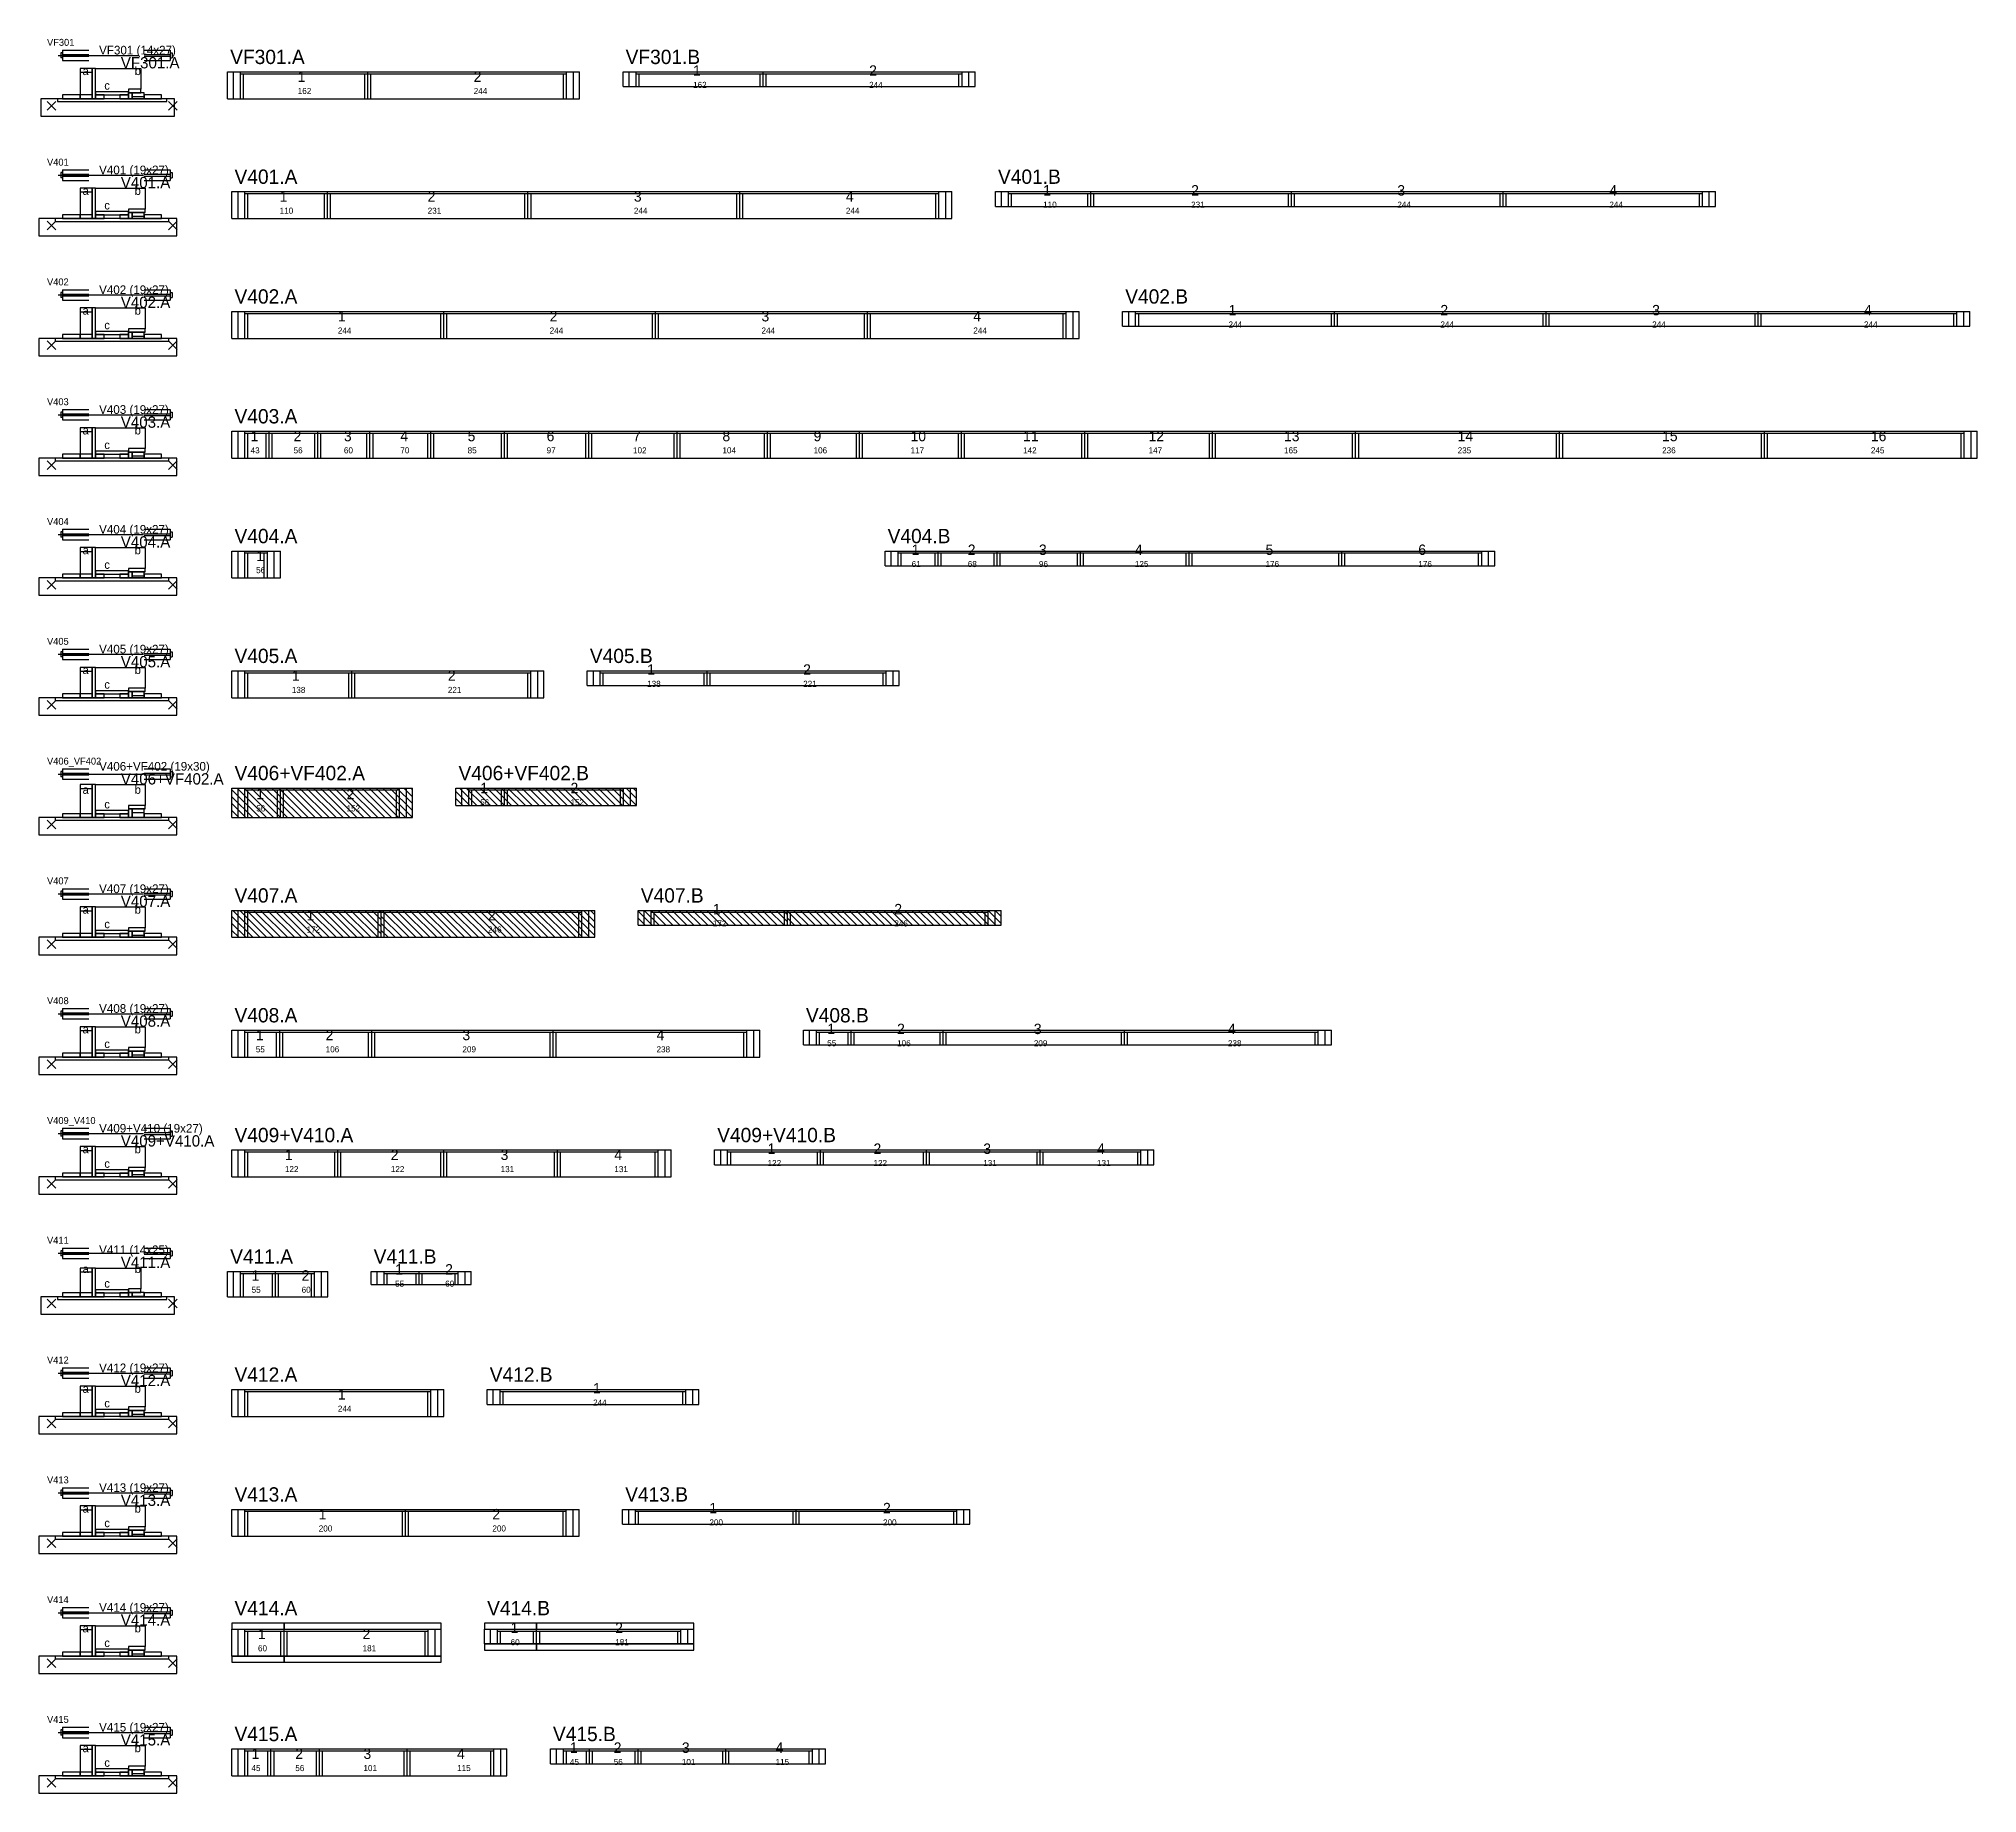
# Model space of a CAD drawing. Header units: metres. Extents: x -10 to 74425, y -2037 to 26.
# Drawn here: x 19212 to 21444, y -2008 to 13 of the extents above; entities that cross this region are included whole.
import ezdxf

# ---------------------------------------------------------------- set-up
doc = ezdxf.new("R2010")
doc.units = ezdxf.units.M
doc.layers.add('LABELS', color=3, linetype='Continuous')
doc.layers.add('VIGAS', color=7, linetype='Continuous')

msp = doc.modelspace()

# ---------------------------------------------------------------- texts
at = {"layer": 'LABELS'}
for s, p in [('VF301', (19221, 5)), ('V401', (19221, -133)), ('V402', (19221, -271)), ('V403', (19221, -409)), ('V404', (19221, -547)), ('V405', (19221, -685)), ('V406_VF402', (19221, -823)), ('V407', (19221, -961)), ('V408', (19221, -1099)), ('V409_V410', (19221, -1237)), ('V411', (19221, -1375)), ('V412', (19221, -1513)), ('V413', (19221, -1651)), ('V414', (19221, -1789)), ('V415', (19221, -1927))]:
    msp.add_text(s, height=8, dxfattribs=at).set_placement(p)
at = {"layer": 'VIGAS'}
for s, height, p in [('VF301 (14x27)', 10, (19281, -5)), ('VF301.A', 16.5, (19432, -16)), ('VF301.B', 16.5, (19887.5, -16)), ('a', 9.6, (19262, -28.7)), ('VF301.A', 13, (19306, -21)), ('b', 9.6, (19322, -28.7)), ('1', 12, (19965.2, -29.5)), ('2', 12, (20168, -29.5)), ('c', 9.6, (19287, -45.5)), ('162', 7, (19509.8, -50.5)), ('1', 12, (19509.8, -36.5)), ('244', 7, (19712.5, -50.5)), ('2', 12, (19712.5, -36.5)), ('162', 7, (19965.2, -43.5)), ('244', 7, (20168, -43.5)), ('V401 (19x27)', 10, (19281, -143)), ('V401.A', 13, (19306, -159)), ('V401.A', 16.5, (19437, -154)), ('V401.B', 16.5, (20316.4, -154)), ('1', 12, (20368.4, -167.5)), ('2', 12, (20538.9, -167.5)), ('3', 12, (20776.4, -167.5)), ('4', 12, (21020.6, -167.5)), ('a', 9.6, (19262, -166.7)), ('c', 9.6, (19287, -183.5)), ('b', 9.6, (19322, -166.7)), ('1', 12, (19489, -174.5)), ('2', 12, (19659.5, -174.5)), ('3', 12, (19897, -174.5)), ('4', 12, (20141.2, -174.5)), ('110', 7, (20368.4, -181.5)), ('231', 7, (20538.9, -181.5)), ('244', 7, (20776.4, -181.5)), ('244', 7, (21020.6, -181.5)), ('110', 7, (19489, -188.5)), ('231', 7, (19659.5, -188.5)), ('244', 7, (19897, -188.5)), ('244', 7, (20141.2, -188.5)), ('V402 (19x27)', 10, (19281, -281)), ('V402.A', 13, (19306, -297)), ('V402.A', 16.5, (19437, -292)), ('V402.B', 16.5, (20463, -292)), ('a', 9.6, (19262, -304.7)), ('b', 9.6, (19322, -304.7)), ('1', 12, (19556, -312.5)), ('2', 12, (19800, -312.5)), ('3', 12, (20044, -312.5)), ('4', 12, (20288, -312.5)), ('244', 7, (20582, -319.5)), ('1', 12, (20582, -305.5)), ('244', 7, (20826, -319.5)), ('2', 12, (20826, -305.5)), ('244', 7, (21070, -319.5)), ('3', 12, (21070, -305.5)), ('4', 12, (21314, -305.5)), ('244', 7, (21314, -319.5)), ('c', 9.6, (19287, -321.5)), ('244', 7, (19556, -326.5)), ('244', 7, (19800, -326.5)), ('244', 7, (20044, -326.5)), ('244', 7, (20288, -326.5)), ('V403 (19x27)', 10, (19281, -419)), ('V403.A', 13, (19306, -435)), ('V403.A', 16.5, (19437, -430)), ('a', 9.6, (19262, -442.7)), ('b', 9.6, (19322, -442.7)), ('1', 12, (19455.5, -450.5)), ('2', 12, (19505, -450.5)), ('3', 12, (19563, -450.5)), ('4', 12, (19628, -450.5)), ('5', 12, (19705.5, -450.5)), ('6', 12, (19796.5, -450.5)), ('7', 12, (19896, -450.5)), ('8', 12, (19999, -450.5)), ('9', 12, (20104, -450.5)), ('10', 12, (20215.7, -450.5)), ('11', 12, (20345.3, -450.5)), ('12', 12, (20489.9, -450.5)), ('13', 12, (20645.9, -450.5)), ('14', 12, (20845.9, -450.5)), ('15', 12, (21081.4, -450.5)), ('16', 12, (21321.9, -450.5)), ('c', 9.6, (19287, -459.5)), ('43', 7, (19455.5, -464.5)), ('56', 7, (19505, -464.5)), ('60', 7, (19563, -464.5)), ('70', 7, (19628, -464.5)), ('85', 7, (19705.5, -464.5)), ('97', 7, (19796.5, -464.5)), ('102', 7, (19896, -464.5)), ('104', 7, (19999, -464.5)), ('106', 7, (20104, -464.5)), ('117', 7, (20215.7, -464.5)), ('142', 7, (20345.3, -464.5)), ('147', 7, (20489.9, -464.5)), ('165', 7, (20645.9, -464.5)), ('235', 7, (20845.9, -464.5)), ('236', 7, (21081.4, -464.5)), ('245', 7, (21321.9, -464.5)), ('V404 (19x27)', 10, (19281, -557)), ('V404.A', 16.5, (19437, -568)), ('V404.B', 16.5, (20189.3, -568)), ('a', 9.6, (19262, -580.7)), ('V404.A', 13, (19306, -573)), ('b', 9.6, (19322, -580.7)), ('1', 12, (19461.9, -588.5)), ('1', 12, (20217, -581.5)), ('2', 12, (20281.6, -581.5)), ('3', 12, (20363.6, -581.5)), ('4', 12, (20474.1, -581.5)), ('5', 12, (20624.6, -581.5)), ('6', 12, (20800.6, -581.5)), ('c', 9.6, (19287, -597.5)), ('56', 7, (19461.9, -602.5)), ('61', 7, (20217, -595.5)), ('68', 7, (20281.6, -595.5)), ('96', 7, (20363.6, -595.5)), ('125', 7, (20474.1, -595.5)), ('176', 7, (20624.6, -595.5)), ('176', 7, (20800.6, -595.5)), ('V405 (19x27)', 10, (19281, -695)), ('V405.A', 16.5, (19437, -706)), ('V405.B', 16.5, (19846.3, -706)), ('a', 9.6, (19262, -718.7)), ('V405.A', 13, (19306, -711)), ('b', 9.6, (19322, -718.7)), ('1', 12, (19503, -726.5)), ('2', 12, (19682.7, -726.5)), ('1', 12, (19912.3, -719.5)), ('2', 12, (20092, -719.5)), ('c', 9.6, (19287, -735.5)), ('138', 7, (19503, -740.5)), ('221', 7, (19682.7, -740.5)), ('138', 7, (19912.3, -733.5)), ('221', 7, (20092, -733.5)), ('V406+VF402 (19x30)', 10, (19281, -830)), ('V406+VF402.A', 16.5, (19437, -841)), ('V406+VF402.B', 16.5, (19695, -841)), ('V406+VF402.A', 13, (19306, -846)), ('b', 9.6, (19322, -856.7)), ('1', 12, (19720, -856)), ('2', 12, (19824, -856)), ('a', 9.6, (19262, -856.7)), ('c', 9.6, (19287, -873.5)), ('56', 7, (19462, -877)), ('1', 12, (19462, -863)), ('152', 7, (19566, -877)), ('2', 12, (19566, -863)), ('56', 7, (19720, -870)), ('152', 7, (19824, -870)), ('V407 (19x27)', 10, (19281, -971)), ('V407.A', 13, (19306, -987)), ('V407.A', 16.5, (19437, -982)), ('V407.B', 16.5, (19905, -982)), ('a', 9.6, (19262, -994.7)), ('c', 9.6, (19287, -1011.5)), ('b', 9.6, (19322, -994.7)), ('1', 12, (19520, -1002.5)), ('2', 12, (19729, -1002.5)), ('172', 7, (19988, -1009.5)), ('1', 12, (19988, -995.5)), ('246', 7, (20197, -1009.5)), ('2', 12, (20197, -995.5)), ('172', 7, (19520, -1016.5)), ('246', 7, (19729, -1016.5)), ('V408 (19x27)', 10, (19281, -1109)), ('V408.A', 13, (19306, -1125)), ('V408.A', 16.5, (19437, -1120)), ('V408.B', 16.5, (20095.2, -1120)), ('a', 9.6, (19262, -1132.7)), ('b', 9.6, (19322, -1132.7)), ('1', 12, (19461.5, -1140.5)), ('2', 12, (19542, -1140.5)), ('3', 12, (19699.5, -1140.5)), ('4', 12, (19923.1, -1140.5)), ('1', 12, (20119.7, -1133.5)), ('2', 12, (20200.2, -1133.5)), ('3', 12, (20357.7, -1133.5)), ('4', 12, (20581.3, -1133.5)), ('c', 9.6, (19287, -1149.5)), ('55', 7, (19461.5, -1154.5)), ('106', 7, (19542, -1154.5)), ('209', 7, (19699.5, -1154.5)), ('238', 7, (19923.1, -1154.5)), ('55', 7, (20119.7, -1147.5)), ('106', 7, (20200.2, -1147.5)), ('209', 7, (20357.7, -1147.5)), ('238', 7, (20581.3, -1147.5)), ('V409+V410 (19x27)', 10, (19281, -1247)), ('V409+V410.A', 13, (19306, -1263)), ('V409+V410.A', 16.5, (19437, -1258)), ('V409+V410.B', 16.5, (19993, -1258)), ('a', 9.6, (19262, -1270.7)), ('b', 9.6, (19322, -1270.7)), ('1', 12, (19495, -1278.5)), ('2', 12, (19617, -1278.5)), ('3', 12, (19743.5, -1278.5)), ('4', 12, (19874.5, -1278.5)), ('1', 12, (20051, -1271.5)), ('2', 12, (20173, -1271.5)), ('3', 12, (20299.5, -1271.5)), ('4', 12, (20430.5, -1271.5)), ('c', 9.6, (19287, -1287.5)), ('122', 7, (19495, -1292.5)), ('122', 7, (19617, -1292.5)), ('131', 7, (19743.5, -1292.5)), ('131', 7, (19874.5, -1292.5)), ('122', 7, (20051, -1285.5)), ('122', 7, (20173, -1285.5)), ('131', 7, (20299.5, -1285.5)), ('131', 7, (20430.5, -1285.5)), ('V411 (14x25)', 10, (19281, -1387)), ('V411.A', 16.5, (19432, -1398)), ('V411.B', 16.5, (19597.3, -1398)), ('a', 9.6, (19262, -1408.7)), ('V411.A', 13, (19306, -1403)), ('b', 9.6, (19322, -1408.7)), ('1', 12, (19456.7, -1417.5)), ('2', 12, (19514.3, -1417.5)), ('1', 12, (19622, -1410.5)), ('2', 12, (19679.6, -1410.5)), ('c', 9.6, (19287, -1425.5)), ('55', 7, (19456.7, -1431.5)), ('60', 7, (19514.3, -1431.5)), ('55', 7, (19622, -1424.5)), ('60', 7, (19679.6, -1424.5)), ('V412 (19x27)', 10, (19281, -1523)), ('V412.A', 16.5, (19437, -1534)), ('V412.B', 16.5, (19731, -1534)), ('a', 9.6, (19262, -1546.7)), ('V412.A', 13, (19306, -1539)), ('b', 9.6, (19322, -1546.7)), ('1', 12, (19850, -1547.5)), ('c', 9.6, (19287, -1563.5)), ('244', 7, (19556, -1568.5)), ('1', 12, (19556, -1554.5)), ('244', 7, (19850, -1561.5)), ('V413 (19x27)', 10, (19281, -1661)), ('V413.A', 13, (19306, -1677)), ('b', 9.6, (19322, -1684.7)), ('V413.A', 16.5, (19437, -1672)), ('V413.B', 16.5, (19887, -1672)), ('1', 12, (19984, -1685.5)), ('2', 12, (20184, -1685.5)), ('a', 9.6, (19262, -1684.7)), ('c', 9.6, (19287, -1701.5)), ('1', 12, (19534, -1692.5)), ('2', 12, (19734, -1692.5)), ('200', 7, (19984, -1699.5)), ('200', 7, (20184, -1699.5)), ('200', 7, (19534, -1706.5)), ('200', 7, (19734, -1706.5)), ('V414 (19x27)', 10, (19281, -1799)), ('V414.A', 13, (19306, -1815)), ('V414.A', 16.5, (19437, -1803)), ('V414.B', 16.5, (19728, -1803)), ('a', 9.6, (19262, -1822.7)), ('b', 9.6, (19322, -1822.7)), ('1', 12, (19464, -1830.5)), ('2', 12, (19584.5, -1830.5)), ('60', 7, (19755, -1837.5)), ('1', 12, (19755, -1823.5)), ('181', 7, (19875.5, -1837.5)), ('2', 12, (19875.5, -1823.5)), ('c', 9.6, (19287, -1839.5)), ('60', 7, (19464, -1844.5)), ('181', 7, (19584.5, -1844.5)), ('V415 (19x27)', 10, (19281, -1937)), ('V415.A', 13, (19306, -1953)), ('V415.A', 16.5, (19437, -1948)), ('V415.B', 16.5, (19803.8, -1948)), ('a', 9.6, (19262, -1960.7)), ('b', 9.6, (19322, -1960.7)), ('1', 12, (19456.5, -1968.5)), ('2', 12, (19507, -1968.5)), ('3', 12, (19585.5, -1968.5)), ('4', 12, (19693.4, -1968.5)), ('1', 12, (19823.3, -1961.5)), ('2', 12, (19873.8, -1961.5)), ('3', 12, (19952.3, -1961.5)), ('4', 12, (20060.2, -1961.5)), ('c', 9.6, (19287, -1977.5)), ('45', 7, (19456.5, -1982.5)), ('56', 7, (19507, -1982.5)), ('101', 7, (19585.5, -1982.5)), ('115', 7, (19693.4, -1982.5)), ('45', 7, (19823.3, -1975.5)), ('56', 7, (19873.8, -1975.5)), ('101', 7, (19952.3, -1975.5)), ('115', 7, (20060.2, -1975.5))]:
    msp.add_text(s, height=height, dxfattribs=at).set_placement(p)

# ---------------------------------------------------------------- linework, layer by layer
at = {"layer": 'VIGAS'}
for p, q in [((19239, 0), (19269, 0)), ((19239, 0), (19239, -12)), ((19333, 0), (19363, 0)), ((19363, 0), (19363, -12)), ((19234, -6), (19327, -6)), ((19237, -3), (19237, -9)), ((19239, -3), (19237, -3)), ((19239, -9), (19237, -9)), ((19239, -5), (19269, -5)), ((19239, -7), (19269, -7)), ((19239, -12), (19269, -12)), ((19333, -5), (19363, -5)), ((19333, -7), (19363, -7)), ((19333, -12), (19363, -12)), ((19363, -3), (19365, -3)), ((19363, -9), (19365, -9)), ((19365, -3), (19365, -9)), ((19429, -25), (19590.5, -25)), ((19429, -56), (19429, -25)), ((19436, -56), (19436, -25)), ((19444, -56), (19444, -25)), ((19444, -27.2), (19590.5, -27.2)), ((19447.5, -56), (19447.5, -27.2)), ((19587, -56), (19587, -27.2)), ((19590.5, -56), (19590.5, -25)), ((19590.5, -56), (19590.5, -25)), ((19590.5, -25), (19834.5, -25)), ((19590.5, -56), (19590.5, -25)), ((19590.5, -56), (19590.5, -25)), ((19590.5, -56), (19590.5, -25)), ((19590.5, -27.2), (19819.5, -27.2)), ((19594, -56), (19594, -27.2)), ((19816, -56), (19816, -27.2)), ((19819.5, -56), (19819.5, -25)), ((19827.5, -56), (19827.5, -25)), ((19834.5, -56), (19834.5, -25)), ((19884.5, -25), (20046, -25)), ((19884.5, -42), (19884.5, -25)), ((19884.5, -42), (20046, -42)), ((19891.5, -42), (19891.5, -25)), ((19899.5, -42), (19899.5, -25)), ((19899.5, -27.2), (20046, -27.2)), ((19899.5, -42), (19903, -42)), ((19903, -42), (19903, -27.2)), ((20042.5, -42), (20042.5, -27.2)), ((20042.5, -42), (20046, -42)), ((20046, -42), (20046, -25)), ((20046, -42), (20046, -25)), ((20046, -25), (20290, -25)), ((20046, -42), (20046, -25)), ((20046, -42), (20046, -25)), ((20046, -42), (20046, -25)), ((20046, -27.2), (20275, -27.2)), ((20046, -42), (20290, -42)), ((20046, -42), (20049.5, -42)), ((20049.5, -42), (20049.5, -27.2)), ((20271.5, -42), (20271.5, -27.2)), ((20271.5, -42), (20275, -42)), ((20275, -42), (20275, -25)), ((20283, -42), (20283, -25)), ((20290, -42), (20290, -25)), ((19221, -69), (19231, -59)), ((19221, -59), (19231, -69)), ((19361, -69), (19371, -59)), ((19361, -59), (19371, -69)), ((19429, -56), (19590.5, -56)), ((19444, -56), (19447.5, -56)), ((19587, -56), (19590.5, -56)), ((19590.5, -56), (19834.5, -56)), ((19590.5, -56), (19594, -56)), ((19816, -56), (19819.5, -56)), ((19234, -144), (19332, -144)), ((19237, -141), (19237, -147)), ((19239, -141), (19237, -141)), ((19239, -147), (19237, -147)), ((19239, -138), (19269, -138)), ((19239, -138), (19239, -150)), ((19239, -143), (19269, -143)), ((19239, -145), (19269, -145)), ((19239, -150), (19269, -150)), ((19333, -138), (19363, -138)), ((19333, -143), (19363, -143)), ((19333, -145), (19363, -145)), ((19333, -150), (19363, -150)), ((19363, -138), (19363, -150)), ((19363, -141), (19365, -141)), ((19363, -147), (19365, -147)), ((19365, -141), (19365, -147)), ((19434, -163), (19544, -163)), ((19434, -194), (19434, -163)), ((19441, -194), (19441, -163)), ((19449, -194), (19449, -163)), ((19449, -165.2), (19544, -165.2)), ((19452.5, -194), (19452.5, -165.2)), ((19540.5, -194), (19540.5, -165.2)), ((19544, -194), (19544, -163)), ((19544, -194), (19544, -163)), ((19544, -163), (19775, -163)), ((19544, -194), (19544, -163)), ((19544, -194), (19544, -163)), ((19544, -194), (19544, -163)), ((19544, -165.2), (19775, -165.2)), ((19547.5, -194), (19547.5, -165.2)), ((19771.5, -194), (19771.5, -165.2)), ((19775, -194), (19775, -163)), ((19775, -194), (19775, -163)), ((19775, -163), (20019, -163)), ((19775, -194), (19775, -163)), ((19775, -194), (19775, -163)), ((19775, -194), (19775, -163)), ((19775, -165.2), (20019, -165.2)), ((19778.5, -194), (19778.5, -165.2)), ((20015.5, -194), (20015.5, -165.2)), ((20019, -194), (20019, -163)), ((20019, -194), (20019, -163)), ((20019, -163), (20263.4, -163)), ((20019, -194), (20019, -163)), ((20019, -194), (20019, -163)), ((20019, -194), (20019, -163)), ((20019, -165.2), (20248.4, -165.2)), ((20022.5, -194), (20022.5, -165.2)), ((20244.9, -194), (20244.9, -165.2)), ((20248.4, -194), (20248.4, -163)), ((20256.4, -194), (20256.4, -163)), ((20263.4, -194), (20263.4, -163)), ((20313.4, -163), (20423.4, -163)), ((20313.4, -180), (20313.4, -163)), ((20320.4, -180), (20320.4, -163)), ((20328.4, -180), (20328.4, -163)), ((20328.4, -165.2), (20423.4, -165.2)), ((20331.9, -180), (20331.9, -165.2)), ((20419.9, -180), (20419.9, -165.2)), ((20423.4, -180), (20423.4, -163)), ((20423.4, -180), (20423.4, -163)), ((20423.4, -163), (20654.4, -163)), ((20423.4, -180), (20423.4, -163)), ((20423.4, -180), (20423.4, -163)), ((20423.4, -180), (20423.4, -163)), ((20423.4, -165.2), (20654.4, -165.2)), ((20426.9, -180), (20426.9, -165.2)), ((20650.9, -180), (20650.9, -165.2)), ((20654.4, -180), (20654.4, -163)), ((20654.4, -180), (20654.4, -163)), ((20654.4, -163), (20898.4, -163)), ((20654.4, -180), (20654.4, -163)), ((20654.4, -180), (20654.4, -163)), ((20654.4, -180), (20654.4, -163)), ((20654.4, -165.2), (20898.4, -165.2)), ((20657.9, -180), (20657.9, -165.2)), ((20894.9, -180), (20894.9, -165.2)), ((20898.4, -180), (20898.4, -163)), ((20898.4, -180), (20898.4, -163)), ((20898.4, -163), (21142.8, -163)), ((20898.4, -180), (20898.4, -163)), ((20898.4, -180), (20898.4, -163)), ((20898.4, -180), (20898.4, -163)), ((20898.4, -165.2), (21127.8, -165.2)), ((20901.9, -180), (20901.9, -165.2)), ((21124.3, -180), (21124.3, -165.2)), ((21127.8, -180), (21127.8, -163)), ((21135.8, -180), (21135.8, -163)), ((21142.8, -180), (21142.8, -163)), ((19221, -207), (19231, -197)), ((19221, -197), (19231, -207)), ((19361, -207), (19371, -197)), ((19361, -197), (19371, -207)), ((19434, -194), (19544, -194)), ((19449, -194), (19452.5, -194)), ((19540.5, -194), (19544, -194)), ((19544, -194), (19775, -194)), ((19544, -194), (19547.5, -194)), ((19771.5, -194), (19775, -194)), ((19775, -194), (20019, -194)), ((19775, -194), (19778.5, -194)), ((20015.5, -194), (20019, -194)), ((20019, -194), (20263.4, -194)), ((20019, -194), (20022.5, -194)), ((20244.9, -194), (20248.4, -194)), ((20313.4, -180), (20423.4, -180)), ((20328.4, -180), (20331.9, -180)), ((20419.9, -180), (20423.4, -180)), ((20423.4, -180), (20654.4, -180)), ((20423.4, -180), (20426.9, -180)), ((20650.9, -180), (20654.4, -180)), ((20654.4, -180), (20898.4, -180)), ((20654.4, -180), (20657.9, -180)), ((20894.9, -180), (20898.4, -180)), ((20898.4, -180), (21142.8, -180)), ((20898.4, -180), (20901.9, -180)), ((21124.3, -180), (21127.8, -180)), ((19234, -282), (19332, -282)), ((19237, -279), (19237, -285)), ((19239, -279), (19237, -279)), ((19239, -285), (19237, -285)), ((19239, -276), (19269, -276)), ((19239, -276), (19239, -288)), ((19239, -281), (19269, -281)), ((19239, -283), (19269, -283)), ((19239, -288), (19269, -288)), ((19333, -276), (19363, -276)), ((19333, -281), (19363, -281)), ((19333, -283), (19363, -283)), ((19333, -288), (19363, -288)), ((19363, -276), (19363, -288)), ((19363, -279), (19365, -279)), ((19363, -285), (19365, -285)), ((19365, -279), (19365, -285)), ((19434, -301), (19678, -301)), ((19434, -332), (19434, -301)), ((19441, -332), (19441, -301)), ((19449, -332), (19449, -301)), ((19449, -303.2), (19678, -303.2)), ((19452.5, -332), (19452.5, -303.2)), ((19674.5, -332), (19674.5, -303.2)), ((19678, -332), (19678, -301)), ((19678, -332), (19678, -301)), ((19678, -301), (19922, -301)), ((19678, -332), (19678, -301)), ((19678, -332), (19678, -301)), ((19678, -332), (19678, -301)), ((19678, -303.2), (19922, -303.2)), ((19681.5, -332), (19681.5, -303.2)), ((19918.5, -332), (19918.5, -303.2)), ((19922, -332), (19922, -301)), ((19922, -332), (19922, -301)), ((19922, -301), (20166, -301)), ((19922, -332), (19922, -301)), ((19922, -332), (19922, -301)), ((19922, -332), (19922, -301)), ((19922, -303.2), (20166, -303.2)), ((19925.5, -332), (19925.5, -303.2)), ((20162.5, -332), (20162.5, -303.2)), ((20166, -332), (20166, -301)), ((20166, -332), (20166, -301)), ((20166, -301), (20410, -301)), ((20166, -332), (20166, -301)), ((20166, -332), (20166, -301)), ((20166, -332), (20166, -301)), ((20166, -303.2), (20395, -303.2)), ((20169.5, -332), (20169.5, -303.2)), ((20391.5, -332), (20391.5, -303.2)), ((20395, -332), (20395, -301)), ((20403, -332), (20403, -301)), ((20410, -332), (20410, -301)), ((20460, -301), (20704, -301)), ((20460, -318), (20460, -301)), ((20467, -318), (20467, -301)), ((20475, -318), (20475, -301)), ((20475, -303.2), (20704, -303.2)), ((20478.5, -318), (20478.5, -303.2)), ((20700.5, -318), (20700.5, -303.2)), ((20704, -318), (20704, -301)), ((20704, -318), (20704, -301)), ((20704, -301), (20948, -301)), ((20704, -318), (20704, -301)), ((20704, -318), (20704, -301)), ((20704, -318), (20704, -301)), ((20704, -303.2), (20948, -303.2)), ((20707.5, -318), (20707.5, -303.2)), ((20944.5, -318), (20944.5, -303.2)), ((20948, -318), (20948, -301)), ((20948, -318), (20948, -301)), ((20948, -301), (21192, -301)), ((20948, -318), (20948, -301)), ((20948, -318), (20948, -301)), ((20948, -318), (20948, -301)), ((20948, -303.2), (21192, -303.2)), ((20951.5, -318), (20951.5, -303.2)), ((21188.5, -318), (21188.5, -303.2)), ((21192, -318), (21192, -301)), ((21192, -318), (21192, -301)), ((21192, -301), (21436, -301)), ((21192, -318), (21192, -301)), ((21192, -318), (21192, -301)), ((21192, -318), (21192, -301)), ((21192, -303.2), (21421, -303.2)), ((21195.5, -318), (21195.5, -303.2)), ((21417.5, -318), (21417.5, -303.2)), ((21421, -318), (21421, -301)), ((21429, -318), (21429, -301)), ((21436, -318), (21436, -301)), ((19434, -332), (19678, -332)), ((19449, -332), (19452.5, -332)), ((19674.5, -332), (19678, -332)), ((19678, -332), (19922, -332)), ((19678, -332), (19681.5, -332)), ((19918.5, -332), (19922, -332)), ((19922, -332), (20166, -332)), ((19922, -332), (19925.5, -332)), ((20162.5, -332), (20166, -332)), ((20166, -332), (20410, -332)), ((20166, -332), (20169.5, -332)), ((20391.5, -332), (20395, -332)), ((20460, -318), (20704, -318)), ((20475, -318), (20478.5, -318)), ((20700.5, -318), (20704, -318)), ((20704, -318), (20948, -318)), ((20704, -318), (20707.5, -318)), ((20944.5, -318), (20948, -318)), ((20948, -318), (21192, -318)), ((20948, -318), (20951.5, -318)), ((21188.5, -318), (21192, -318)), ((21192, -318), (21436, -318)), ((21192, -318), (21195.5, -318)), ((21417.5, -318), (21421, -318)), ((19221, -345), (19231, -335)), ((19221, -335), (19231, -345)), ((19361, -345), (19371, -335)), ((19361, -335), (19371, -345)), ((19234, -420), (19332, -420)), ((19237, -417), (19237, -423)), ((19239, -417), (19237, -417)), ((19239, -423), (19237, -423)), ((19239, -414), (19269, -414)), ((19239, -414), (19239, -426)), ((19239, -419), (19269, -419)), ((19239, -421), (19269, -421)), ((19333, -414), (19363, -414)), ((19333, -419), (19363, -419)), ((19333, -421), (19363, -421)), ((19363, -414), (19363, -426)), ((19363, -417), (19365, -417)), ((19363, -423), (19365, -423)), ((19365, -417), (19365, -423)), ((19239, -426), (19269, -426)), ((19333, -426), (19363, -426)), ((19434, -439), (19477, -439)), ((19434, -470), (19434, -439)), ((19441, -470), (19441, -439)), ((19449, -470), (19449, -439)), ((19449, -441.2), (19477, -441.2)), ((19452.5, -470), (19452.5, -441.2)), ((19473.5, -470), (19473.5, -441.2)), ((19477, -470), (19477, -439)), ((19477, -470), (19477, -439)), ((19477, -439), (19533, -439)), ((19477, -470), (19477, -439)), ((19477, -470), (19477, -439)), ((19477, -470), (19477, -439)), ((19477, -441.2), (19533, -441.2)), ((19480.5, -470), (19480.5, -441.2)), ((19529.5, -470), (19529.5, -441.2)), ((19533, -470), (19533, -439)), ((19533, -470), (19533, -439)), ((19533, -439), (19593, -439)), ((19533, -470), (19533, -439)), ((19533, -470), (19533, -439)), ((19533, -470), (19533, -439)), ((19533, -441.2), (19593, -441.2)), ((19536.5, -470), (19536.5, -441.2)), ((19589.5, -470), (19589.5, -441.2)), ((19593, -470), (19593, -439)), ((19593, -470), (19593, -439)), ((19593, -439), (19663, -439)), ((19593, -470), (19593, -439)), ((19593, -470), (19593, -439)), ((19593, -470), (19593, -439)), ((19593, -441.2), (19663, -441.2)), ((19596.5, -470), (19596.5, -441.2)), ((19659.5, -470), (19659.5, -441.2)), ((19663, -470), (19663, -439)), ((19663, -470), (19663, -439)), ((19663, -439), (19748, -439)), ((19663, -470), (19663, -439)), ((19663, -470), (19663, -439)), ((19663, -470), (19663, -439)), ((19663, -441.2), (19748, -441.2)), ((19666.5, -470), (19666.5, -441.2)), ((19744.5, -470), (19744.5, -441.2)), ((19748, -470), (19748, -439)), ((19748, -470), (19748, -439)), ((19748, -439), (19845, -439)), ((19748, -470), (19748, -439)), ((19748, -470), (19748, -439)), ((19748, -470), (19748, -439)), ((19748, -441.2), (19845, -441.2)), ((19751.5, -470), (19751.5, -441.2)), ((19841.5, -470), (19841.5, -441.2)), ((19845, -470), (19845, -439)), ((19845, -470), (19845, -439)), ((19845, -439), (19947, -439)), ((19845, -470), (19845, -439)), ((19845, -470), (19845, -439)), ((19845, -470), (19845, -439)), ((19845, -441.2), (19947, -441.2)), ((19848.5, -470), (19848.5, -441.2)), ((19943.5, -470), (19943.5, -441.2)), ((19947, -470), (19947, -439)), ((19947, -470), (19947, -439)), ((19947, -439), (20051, -439)), ((19947, -470), (19947, -439)), ((19947, -470), (19947, -439)), ((19947, -470), (19947, -439)), ((19947, -441.2), (20051, -441.2)), ((19950.5, -470), (19950.5, -441.2)), ((20047.5, -470), (20047.5, -441.2)), ((20051, -470), (20051, -439)), ((20051, -470), (20051, -439)), ((20051, -439), (20157, -439)), ((20051, -470), (20051, -439)), ((20051, -470), (20051, -439)), ((20051, -470), (20051, -439)), ((20051, -441.2), (20157, -441.2)), ((20054.5, -470), (20054.5, -441.2)), ((20153.5, -470), (20153.5, -441.2)), ((20157, -470), (20157, -439)), ((20157, -470), (20157, -439)), ((20157, -439), (20274.3, -439)), ((20157, -470), (20157, -439)), ((20157, -470), (20157, -439)), ((20157, -470), (20157, -439)), ((20157, -441.2), (20274.3, -441.2)), ((20160.5, -470), (20160.5, -441.2)), ((20270.8, -470), (20270.8, -441.2)), ((20274.3, -470), (20274.3, -439)), ((20274.3, -470), (20274.3, -439)), ((20274.3, -439), (20416.4, -439)), ((20274.3, -470), (20274.3, -439)), ((20274.3, -470), (20274.3, -439)), ((20274.3, -470), (20274.3, -439)), ((20274.3, -441.2), (20416.4, -441.2)), ((20277.8, -470), (20277.8, -441.2)), ((20412.9, -470), (20412.9, -441.2)), ((20416.4, -470), (20416.4, -439)), ((20416.4, -470), (20416.4, -439)), ((20416.4, -439), (20563.4, -439)), ((20416.4, -470), (20416.4, -439)), ((20416.4, -470), (20416.4, -439)), ((20416.4, -470), (20416.4, -439)), ((20416.4, -441.2), (20563.4, -441.2)), ((20419.9, -470), (20419.9, -441.2)), ((20559.9, -470), (20559.9, -441.2)), ((20563.4, -470), (20563.4, -439)), ((20563.4, -470), (20563.4, -439)), ((20563.4, -439), (20728.4, -439)), ((20563.4, -470), (20563.4, -439)), ((20563.4, -470), (20563.4, -439)), ((20563.4, -470), (20563.4, -439)), ((20563.4, -441.2), (20728.4, -441.2)), ((20566.9, -470), (20566.9, -441.2)), ((20724.9, -470), (20724.9, -441.2)), ((20728.4, -470), (20728.4, -439)), ((20728.4, -470), (20728.4, -439)), ((20728.4, -439), (20963.4, -439)), ((20728.4, -470), (20728.4, -439)), ((20728.4, -470), (20728.4, -439)), ((20728.4, -470), (20728.4, -439)), ((20728.4, -441.2), (20963.4, -441.2)), ((20731.9, -470), (20731.9, -441.2)), ((20959.9, -470), (20959.9, -441.2)), ((20963.4, -470), (20963.4, -439)), ((20963.4, -470), (20963.4, -439)), ((20963.4, -439), (21199.4, -439)), ((20963.4, -470), (20963.4, -439)), ((20963.4, -470), (20963.4, -439)), ((20963.4, -470), (20963.4, -439)), ((20963.4, -441.2), (21199.4, -441.2)), ((20966.9, -470), (20966.9, -441.2)), ((21195.9, -470), (21195.9, -441.2)), ((21199.4, -470), (21199.4, -439)), ((21199.4, -470), (21199.4, -439)), ((21199.4, -439), (21444.4, -439)), ((21199.4, -470), (21199.4, -439)), ((21199.4, -470), (21199.4, -439)), ((21199.4, -470), (21199.4, -439)), ((21199.4, -441.2), (21429.4, -441.2)), ((21202.9, -470), (21202.9, -441.2)), ((21425.9, -470), (21425.9, -441.2)), ((21429.4, -470), (21429.4, -439)), ((21437.4, -470), (21437.4, -439)), ((21444.4, -470), (21444.4, -439)), ((19221, -483), (19231, -473)), ((19221, -473), (19231, -483)), ((19361, -483), (19371, -473)), ((19361, -473), (19371, -483)), ((19434, -470), (19477, -470)), ((19449, -470), (19452.5, -470)), ((19473.5, -470), (19477, -470)), ((19477, -470), (19533, -470)), ((19477, -470), (19480.5, -470)), ((19529.5, -470), (19533, -470)), ((19533, -470), (19593, -470)), ((19533, -470), (19536.5, -470)), ((19589.5, -470), (19593, -470)), ((19593, -470), (19663, -470)), ((19593, -470), (19596.5, -470)), ((19659.5, -470), (19663, -470)), ((19663, -470), (19748, -470)), ((19663, -470), (19666.5, -470)), ((19744.5, -470), (19748, -470)), ((19748, -470), (19845, -470)), ((19748, -470), (19751.5, -470)), ((19841.5, -470), (19845, -470)), ((19845, -470), (19947, -470)), ((19845, -470), (19848.5, -470)), ((19943.5, -470), (19947, -470)), ((19947, -470), (20051, -470)), ((19947, -470), (19950.5, -470)), ((20047.5, -470), (20051, -470)), ((20051, -470), (20157, -470)), ((20051, -470), (20054.5, -470)), ((20153.5, -470), (20157, -470)), ((20157, -470), (20274.3, -470)), ((20157, -470), (20160.5, -470)), ((20270.8, -470), (20274.3, -470)), ((20274.3, -470), (20416.4, -470)), ((20274.3, -470), (20277.8, -470)), ((20412.9, -470), (20416.4, -470)), ((20416.4, -470), (20563.4, -470)), ((20416.4, -470), (20419.9, -470)), ((20559.9, -470), (20563.4, -470)), ((20563.4, -470), (20728.4, -470)), ((20563.4, -470), (20566.9, -470)), ((20724.9, -470), (20728.4, -470)), ((20728.4, -470), (20963.4, -470)), ((20728.4, -470), (20731.9, -470)), ((20959.9, -470), (20963.4, -470)), ((20963.4, -470), (21199.4, -470)), ((20963.4, -470), (20966.9, -470)), ((21195.9, -470), (21199.4, -470)), ((21199.4, -470), (21444.4, -470)), ((21199.4, -470), (21202.9, -470)), ((21425.9, -470), (21429.4, -470)), ((19234, -558), (19332, -558)), ((19237, -555), (19237, -561)), ((19239, -555), (19237, -555)), ((19239, -552), (19269, -552)), ((19239, -552), (19239, -564)), ((19239, -557), (19269, -557)), ((19333, -552), (19363, -552)), ((19333, -557), (19363, -557)), ((19363, -552), (19363, -564)), ((19363, -555), (19365, -555)), ((19365, -555), (19365, -561)), ((19239, -561), (19237, -561)), ((19239, -559), (19269, -559)), ((19239, -564), (19269, -564)), ((19333, -559), (19363, -559)), ((19333, -564), (19363, -564)), ((19363, -561), (19365, -561)), ((19434, -577), (19489.8, -577)), ((19434, -608), (19434, -577)), ((19441, -608), (19441, -577)), ((19449, -608), (19449, -577)), ((19449, -579.2), (19474.8, -579.2)), ((19452.5, -608), (19452.5, -579.2)), ((19471.3, -608), (19471.3, -579.2)), ((19474.8, -608), (19474.8, -577)), ((19482.8, -608), (19482.8, -577)), ((19489.8, -608), (19489.8, -577)), ((20186.3, -577), (20247.6, -577)), ((20186.3, -594), (20186.3, -577)), ((20193.3, -594), (20193.3, -577)), ((20201.3, -594), (20201.3, -577)), ((20201.3, -579.2), (20247.6, -579.2)), ((20204.8, -594), (20204.8, -579.2)), ((20244.1, -594), (20244.1, -579.2)), ((20247.6, -594), (20247.6, -577)), ((20247.6, -594), (20247.6, -577)), ((20247.6, -577), (20315.6, -577)), ((20247.6, -594), (20247.6, -577)), ((20247.6, -594), (20247.6, -577)), ((20247.6, -594), (20247.6, -577)), ((20247.6, -579.2), (20315.6, -579.2)), ((20251.1, -594), (20251.1, -579.2)), ((20312.1, -594), (20312.1, -579.2)), ((20315.6, -594), (20315.6, -577)), ((20315.6, -594), (20315.6, -577)), ((20315.6, -577), (20411.6, -577)), ((20315.6, -594), (20315.6, -577)), ((20315.6, -594), (20315.6, -577)), ((20315.6, -594), (20315.6, -577)), ((20315.6, -579.2), (20411.6, -579.2)), ((20319.1, -594), (20319.1, -579.2)), ((20408.1, -594), (20408.1, -579.2)), ((20411.6, -594), (20411.6, -577)), ((20411.6, -594), (20411.6, -577)), ((20411.6, -577), (20536.6, -577)), ((20411.6, -594), (20411.6, -577)), ((20411.6, -594), (20411.6, -577)), ((20411.6, -594), (20411.6, -577)), ((20411.6, -579.2), (20536.6, -579.2)), ((20415.1, -594), (20415.1, -579.2)), ((20533.1, -594), (20533.1, -579.2)), ((20536.6, -594), (20536.6, -577)), ((20536.6, -594), (20536.6, -577)), ((20536.6, -577), (20712.6, -577)), ((20536.6, -594), (20536.6, -577)), ((20536.6, -594), (20536.6, -577)), ((20536.6, -594), (20536.6, -577)), ((20536.6, -579.2), (20712.6, -579.2)), ((20540.1, -594), (20540.1, -579.2)), ((20709.1, -594), (20709.1, -579.2)), ((20712.6, -594), (20712.6, -577)), ((20712.6, -594), (20712.6, -577)), ((20712.6, -577), (20888.6, -577)), ((20712.6, -594), (20712.6, -577)), ((20712.6, -594), (20712.6, -577)), ((20712.6, -594), (20712.6, -577)), ((20712.6, -579.2), (20873.6, -579.2)), ((20716.1, -594), (20716.1, -579.2)), ((20870.1, -594), (20870.1, -579.2)), ((20873.6, -594), (20873.6, -577)), ((20881.6, -594), (20881.6, -577)), ((20888.6, -594), (20888.6, -577)), ((20186.3, -594), (20247.6, -594)), ((20201.3, -594), (20204.8, -594)), ((20244.1, -594), (20247.6, -594)), ((20247.6, -594), (20315.6, -594)), ((20247.6, -594), (20251.1, -594)), ((20312.1, -594), (20315.6, -594)), ((20315.6, -594), (20411.6, -594)), ((20315.6, -594), (20319.1, -594)), ((20408.1, -594), (20411.6, -594)), ((20411.6, -594), (20536.6, -594)), ((20411.6, -594), (20415.1, -594)), ((20533.1, -594), (20536.6, -594)), ((20536.6, -594), (20712.6, -594)), ((20536.6, -594), (20540.1, -594)), ((20709.1, -594), (20712.6, -594)), ((20712.6, -594), (20888.6, -594)), ((20712.6, -594), (20716.1, -594)), ((20870.1, -594), (20873.6, -594)), ((19221, -621), (19231, -611)), ((19221, -611), (19231, -621)), ((19361, -621), (19371, -611)), ((19361, -611), (19371, -621)), ((19434, -608), (19489.8, -608)), ((19449, -608), (19452.5, -608)), ((19471.3, -608), (19474.8, -608)), ((19239, -690), (19269, -690)), ((19239, -690), (19239, -702)), ((19333, -690), (19363, -690)), ((19363, -690), (19363, -702)), ((19234, -696), (19332, -696)), ((19237, -693), (19237, -699)), ((19239, -693), (19237, -693)), ((19239, -699), (19237, -699)), ((19239, -695), (19269, -695)), ((19239, -697), (19269, -697)), ((19239, -702), (19269, -702)), ((19333, -695), (19363, -695)), ((19333, -697), (19363, -697)), ((19333, -702), (19363, -702)), ((19363, -693), (19365, -693)), ((19363, -699), (19365, -699)), ((19365, -693), (19365, -699)), ((19434, -715), (19572, -715)), ((19434, -746), (19434, -715)), ((19441, -746), (19441, -715)), ((19449, -746), (19449, -715)), ((19449, -717.2), (19572, -717.2)), ((19452.5, -746), (19452.5, -717.2)), ((19568.5, -746), (19568.5, -717.2)), ((19572, -746), (19572, -715)), ((19572, -746), (19572, -715)), ((19572, -715), (19793.3, -715)), ((19572, -746), (19572, -715)), ((19572, -746), (19572, -715)), ((19572, -746), (19572, -715)), ((19572, -717.2), (19778.3, -717.2)), ((19575.5, -746), (19575.5, -717.2)), ((19774.8, -746), (19774.8, -717.2)), ((19778.3, -746), (19778.3, -715)), ((19786.3, -746), (19786.3, -715)), ((19793.3, -746), (19793.3, -715)), ((19843.3, -715), (19981.3, -715)), ((19843.3, -732), (19843.3, -715)), ((19843.3, -732), (19981.3, -732)), ((19850.3, -732), (19850.3, -715)), ((19858.3, -732), (19858.3, -715)), ((19858.3, -717.2), (19981.3, -717.2)), ((19858.3, -732), (19861.8, -732)), ((19861.8, -732), (19861.8, -717.2)), ((19977.8, -732), (19977.8, -717.2)), ((19977.8, -732), (19981.3, -732)), ((19981.3, -732), (19981.3, -715)), ((19981.3, -732), (19981.3, -715)), ((19981.3, -715), (20202.6, -715)), ((19981.3, -732), (19981.3, -715)), ((19981.3, -732), (19981.3, -715)), ((19981.3, -732), (19981.3, -715)), ((19981.3, -717.2), (20187.6, -717.2)), ((19981.3, -732), (20202.6, -732)), ((19981.3, -732), (19984.8, -732)), ((19984.8, -732), (19984.8, -717.2)), ((20184.1, -732), (20184.1, -717.2)), ((20184.1, -732), (20187.6, -732)), ((20187.6, -732), (20187.6, -715)), ((20195.6, -732), (20195.6, -715)), ((20202.6, -732), (20202.6, -715)), ((19221, -759), (19231, -749)), ((19221, -749), (19231, -759)), ((19361, -759), (19371, -749)), ((19361, -749), (19371, -759)), ((19434, -746), (19572, -746)), ((19449, -746), (19452.5, -746)), ((19568.5, -746), (19572, -746)), ((19572, -746), (19793.3, -746)), ((19572, -746), (19575.5, -746)), ((19774.8, -746), (19778.3, -746)), ((19234, -834), (19332, -834)), ((19237, -831), (19237, -837)), ((19239, -831), (19237, -831)), ((19239, -837), (19237, -837)), ((19239, -828), (19269, -828)), ((19239, -828), (19239, -840)), ((19239, -833), (19269, -833)), ((19239, -835), (19269, -835)), ((19239, -840), (19269, -840)), ((19333, -828), (19363, -828)), ((19333, -833), (19363, -833)), ((19333, -835), (19363, -835)), ((19333, -840), (19363, -840)), ((19363, -828), (19363, -840)), ((19363, -831), (19365, -831)), ((19363, -837), (19365, -837)), ((19365, -831), (19365, -837)), ((19434, -850), (19490, -850)), ((19434, -884), (19434, -850)), ((19466, -884), (19434, -852)), ((19458, -884), (19434, -860)), ((19450, -884), (19434, -868)), ((19474, -884), (19440, -850)), ((19441, -884), (19441, -850)), ((19482, -884), (19448, -850)), ((19449, -884), (19449, -850)), ((19449, -852.2), (19490, -852.2)), ((19452.5, -884), (19452.5, -852.2)), ((19490, -884), (19456, -850)), ((19490, -876), (19464, -850)), ((19490, -868), (19472, -850)), ((19490, -860), (19480, -850)), ((19486.5, -884), (19486.5, -852.2)), ((19490, -852), (19488, -850)), ((19490, -884), (19490, -850)), ((19490, -884), (19490, -850)), ((19490, -850), (19642, -850)), ((19490, -884), (19490, -850)), ((19490, -884), (19490, -850)), ((19490, -884), (19490, -850)), ((19522, -884), (19490, -852)), ((19490, -852.2), (19627, -852.2)), ((19514, -884), (19490, -860)), ((19506, -884), (19490, -868)), ((19493.5, -884), (19493.5, -852.2)), ((19530, -884), (19496, -850)), ((19538, -884), (19504, -850)), ((19546, -884), (19512, -850)), ((19554, -884), (19520, -850)), ((19562, -884), (19528, -850)), ((19570, -884), (19536, -850)), ((19578, -884), (19544, -850)), ((19586, -884), (19552, -850)), ((19594, -884), (19560, -850)), ((19602, -884), (19568, -850)), ((19610, -884), (19576, -850)), ((19618, -884), (19584, -850)), ((19626, -884), (19592, -850)), ((19634, -884), (19600, -850)), ((19642, -884), (19608, -850)), ((19642, -876), (19616, -850)), ((19623.5, -884), (19623.5, -852.2)), ((19642, -868), (19624, -850)), ((19627, -884), (19627, -850)), ((19642, -860), (19632, -850)), ((19635, -884), (19635, -850)), ((19642, -852), (19640, -850)), ((19642, -884), (19642, -850)), ((19692, -850), (19748, -850)), ((19692, -870), (19692, -850)), ((19708, -870), (19692, -854)), ((19700, -870), (19692, -862)), ((19692, -870), (19748, -870)), ((19692, -870), (19692, -870)), ((19716, -870), (19696, -850)), ((19699, -870), (19699, -850)), ((19724, -870), (19704, -850)), ((19707, -870), (19707, -850)), ((19707, -852.2), (19748, -852.2)), ((19707, -870), (19710.5, -870)), ((19710.5, -870), (19710.5, -852.2)), ((19732, -870), (19712, -850)), ((19740, -870), (19720, -850)), ((19748, -870), (19728, -850)), ((19748, -862), (19736, -850)), ((19748, -854), (19744, -850)), ((19744.5, -870), (19744.5, -852.2)), ((19744.5, -870), (19748, -870)), ((19748, -870), (19748, -850)), ((19748, -870), (19748, -850)), ((19748, -850), (19900, -850)), ((19748, -870), (19748, -850)), ((19748, -870), (19748, -850)), ((19748, -870), (19748, -850)), ((19748, -852.2), (19885, -852.2)), ((19764, -870), (19748, -854)), ((19756, -870), (19748, -862)), ((19748, -870), (19900, -870)), ((19748, -870), (19751.5, -870)), ((19748, -870), (19748, -870)), ((19751.5, -870), (19751.5, -852.2)), ((19772, -870), (19752, -850)), ((19780, -870), (19760, -850)), ((19788, -870), (19768, -850)), ((19796, -870), (19776, -850)), ((19804, -870), (19784, -850)), ((19812, -870), (19792, -850)), ((19820, -870), (19800, -850)), ((19828, -870), (19808, -850)), ((19836, -870), (19816, -850)), ((19844, -870), (19824, -850)), ((19852, -870), (19832, -850)), ((19860, -870), (19840, -850)), ((19868, -870), (19848, -850)), ((19876, -870), (19856, -850)), ((19884, -870), (19864, -850)), ((19892, -870), (19872, -850)), ((19900, -870), (19880, -850)), ((19881.5, -870), (19881.5, -852.2)), ((19881.5, -870), (19885, -870)), ((19885, -870), (19885, -850)), ((19900, -862), (19888, -850)), ((19893, -870), (19893, -850)), ((19900, -854), (19896, -850)), ((19900, -870), (19900, -850)), ((19221, -897), (19231, -887)), ((19221, -887), (19231, -897)), ((19361, -897), (19371, -887)), ((19361, -887), (19371, -897)), ((19442, -884), (19434, -876)), ((19434, -884), (19490, -884)), ((19434, -884), (19434, -884)), ((19449, -884), (19452.5, -884)), ((19486.5, -884), (19490, -884)), ((19498, -884), (19490, -876)), ((19490, -884), (19642, -884)), ((19490, -884), (19493.5, -884)), ((19490, -884), (19490, -884)), ((19623.5, -884), (19627, -884)), ((19234, -972), (19332, -972)), ((19237, -969), (19237, -975)), ((19239, -969), (19237, -969)), ((19239, -975), (19237, -975)), ((19239, -966), (19269, -966)), ((19239, -966), (19239, -978)), ((19239, -971), (19269, -971)), ((19239, -973), (19269, -973)), ((19239, -978), (19269, -978)), ((19333, -966), (19363, -966)), ((19333, -971), (19363, -971)), ((19333, -973), (19363, -973)), ((19333, -978), (19363, -978)), ((19363, -966), (19363, -978)), ((19363, -969), (19365, -969)), ((19363, -975), (19365, -975)), ((19365, -969), (19365, -975)), ((19434, -991), (19606, -991)), ((19434, -1022), (19434, -991)), ((19458, -1022), (19434, -998)), ((19466, -1022), (19435, -991)), ((19441, -1022), (19441, -991)), ((19474, -1022), (19443, -991)), ((19449, -1022), (19449, -991)), ((19449, -993.2), (19606, -993.2)), ((19482, -1022), (19451, -991)), ((19452.5, -1022), (19452.5, -993.2)), ((19490, -1022), (19459, -991)), ((19498, -1022), (19467, -991)), ((19506, -1022), (19475, -991)), ((19514, -1022), (19483, -991)), ((19522, -1022), (19491, -991)), ((19530, -1022), (19499, -991)), ((19538, -1022), (19507, -991)), ((19546, -1022), (19515, -991)), ((19554, -1022), (19523, -991)), ((19562, -1022), (19531, -991)), ((19570, -1022), (19539, -991)), ((19578, -1022), (19547, -991)), ((19586, -1022), (19555, -991)), ((19594, -1022), (19563, -991)), ((19602, -1022), (19571, -991)), ((19606, -1018), (19579, -991)), ((19606, -1010), (19587, -991)), ((19606, -1002), (19595, -991)), ((19602.5, -1022), (19602.5, -993.2)), ((19606, -994), (19603, -991)), ((19606, -1022), (19606, -991)), ((19606, -1022), (19606, -991)), ((19606, -991), (19852, -991)), ((19606, -1022), (19606, -991)), ((19606, -1022), (19606, -991)), ((19606, -1022), (19606, -991)), ((19606, -993.2), (19837, -993.2)), ((19630, -1022), (19606, -998)), ((19638, -1022), (19607, -991)), ((19609.5, -1022), (19609.5, -993.2)), ((19646, -1022), (19615, -991)), ((19654, -1022), (19623, -991)), ((19662, -1022), (19631, -991)), ((19670, -1022), (19639, -991)), ((19678, -1022), (19647, -991)), ((19686, -1022), (19655, -991)), ((19694, -1022), (19663, -991)), ((19702, -1022), (19671, -991)), ((19710, -1022), (19679, -991)), ((19718, -1022), (19687, -991)), ((19726, -1022), (19695, -991)), ((19734, -1022), (19703, -991)), ((19742, -1022), (19711, -991)), ((19750, -1022), (19719, -991)), ((19758, -1022), (19727, -991)), ((19766, -1022), (19735, -991)), ((19774, -1022), (19743, -991)), ((19782, -1022), (19751, -991)), ((19790, -1022), (19759, -991)), ((19798, -1022), (19767, -991)), ((19806, -1022), (19775, -991)), ((19814, -1022), (19783, -991)), ((19822, -1022), (19791, -991)), ((19830, -1022), (19799, -991)), ((19838, -1022), (19807, -991)), ((19846, -1022), (19815, -991)), ((19852, -1020), (19823, -991)), ((19852, -1012), (19831, -991)), ((19833.5, -1022), (19833.5, -993.2)), ((19837, -1022), (19837, -991)), ((19852, -1004), (19839, -991)), ((19845, -1022), (19845, -991)), ((19852, -996), (19847, -991)), ((19852, -1022), (19852, -991)), ((19902, -991), (20074, -991)), ((19902, -1008), (19902, -991)), ((19918, -1008), (19902, -992)), ((19910, -1008), (19902, -1000)), ((19909, -1008), (19909, -991)), ((19926, -1008), (19909, -991)), ((19917, -1008), (19917, -991)), ((19934, -1008), (19917, -991)), ((19917, -993.2), (20074, -993.2)), ((19920.5, -1008), (19920.5, -993.2)), ((19942, -1008), (19925, -991)), ((19950, -1008), (19933, -991)), ((19958, -1008), (19941, -991)), ((19966, -1008), (19949, -991)), ((19974, -1008), (19957, -991)), ((19982, -1008), (19965, -991)), ((19990, -1008), (19973, -991)), ((19998, -1008), (19981, -991)), ((20006, -1008), (19989, -991)), ((20014, -1008), (19997, -991)), ((20022, -1008), (20005, -991)), ((20030, -1008), (20013, -991)), ((20038, -1008), (20021, -991)), ((20046, -1008), (20029, -991)), ((20054, -1008), (20037, -991)), ((20062, -1008), (20045, -991)), ((20070, -1008), (20053, -991)), ((20074, -1004), (20061, -991)), ((20074, -996), (20069, -991)), ((20070.5, -1008), (20070.5, -993.2)), ((20074, -1008), (20074, -991)), ((20074, -1008), (20074, -991)), ((20074, -991), (20320, -991)), ((20074, -1008), (20074, -991)), ((20074, -1008), (20074, -991)), ((20074, -1008), (20074, -991)), ((20090, -1008), (20074, -992)), ((20074, -993.2), (20305, -993.2)), ((20082, -1008), (20074, -1000)), ((20077.5, -1008), (20077.5, -993.2)), ((20098, -1008), (20081, -991)), ((20106, -1008), (20089, -991)), ((20114, -1008), (20097, -991)), ((20122, -1008), (20105, -991)), ((20130, -1008), (20113, -991)), ((20138, -1008), (20121, -991)), ((20146, -1008), (20129, -991)), ((20154, -1008), (20137, -991)), ((20162, -1008), (20145, -991)), ((20170, -1008), (20153, -991)), ((20178, -1008), (20161, -991)), ((20186, -1008), (20169, -991)), ((20194, -1008), (20177, -991)), ((20202, -1008), (20185, -991)), ((20210, -1008), (20193, -991)), ((20218, -1008), (20201, -991)), ((20226, -1008), (20209, -991)), ((20234, -1008), (20217, -991)), ((20242, -1008), (20225, -991)), ((20250, -1008), (20233, -991)), ((20258, -1008), (20241, -991)), ((20266, -1008), (20249, -991)), ((20274, -1008), (20257, -991)), ((20282, -1008), (20265, -991)), ((20290, -1008), (20273, -991)), ((20298, -1008), (20281, -991)), ((20306, -1008), (20289, -991)), ((20314, -1008), (20297, -991)), ((20301.5, -1008), (20301.5, -993.2)), ((20305, -1008), (20305, -991)), ((20320, -1006), (20305, -991)), ((20313, -1008), (20313, -991)), ((20320, -998), (20313, -991)), ((20320, -1008), (20320, -991)), ((19221, -1035), (19231, -1025)), ((19221, -1025), (19231, -1035)), ((19361, -1035), (19371, -1025)), ((19361, -1025), (19371, -1035)), ((19450, -1022), (19434, -1006)), ((19442, -1022), (19434, -1014)), ((19434, -1022), (19606, -1022)), ((19434, -1022), (19434, -1022)), ((19449, -1022), (19452.5, -1022)), ((19602.5, -1022), (19606, -1022)), ((19622, -1022), (19606, -1006)), ((19614, -1022), (19606, -1014)), ((19606, -1022), (19852, -1022)), ((19606, -1022), (19609.5, -1022)), ((19606, -1022), (19606, -1022)), ((19833.5, -1022), (19837, -1022)), ((19902, -1008), (20074, -1008)), ((19902, -1008), (19902, -1008)), ((19917, -1008), (19920.5, -1008)), ((20070.5, -1008), (20074, -1008)), ((20074, -1008), (20320, -1008)), ((20074, -1008), (20077.5, -1008)), ((20074, -1008), (20074, -1008)), ((20301.5, -1008), (20305, -1008)), ((19234, -1110), (19332, -1110)), ((19237, -1107), (19237, -1113)), ((19239, -1107), (19237, -1107)), ((19239, -1113), (19237, -1113)), ((19239, -1104), (19269, -1104)), ((19239, -1104), (19239, -1116)), ((19239, -1109), (19269, -1109)), ((19239, -1111), (19269, -1111)), ((19239, -1116), (19269, -1116)), ((19333, -1104), (19363, -1104)), ((19333, -1109), (19363, -1109)), ((19333, -1111), (19363, -1111)), ((19333, -1116), (19363, -1116)), ((19363, -1104), (19363, -1116)), ((19363, -1107), (19365, -1107)), ((19363, -1113), (19365, -1113)), ((19365, -1107), (19365, -1113)), ((19434, -1129), (19489, -1129)), ((19434, -1160), (19434, -1129)), ((19441, -1160), (19441, -1129)), ((19449, -1160), (19449, -1129)), ((19449, -1131.2), (19489, -1131.2)), ((19452.5, -1160), (19452.5, -1131.2)), ((19485.5, -1160), (19485.5, -1131.2)), ((19489, -1160), (19489, -1129)), ((19489, -1160), (19489, -1129)), ((19489, -1129), (19595, -1129)), ((19489, -1160), (19489, -1129)), ((19489, -1160), (19489, -1129)), ((19489, -1160), (19489, -1129)), ((19489, -1131.2), (19595, -1131.2)), ((19492.5, -1160), (19492.5, -1131.2)), ((19591.5, -1160), (19591.5, -1131.2)), ((19595, -1160), (19595, -1129)), ((19595, -1160), (19595, -1129)), ((19595, -1129), (19804, -1129)), ((19595, -1160), (19595, -1129)), ((19595, -1160), (19595, -1129)), ((19595, -1160), (19595, -1129)), ((19595, -1131.2), (19804, -1131.2)), ((19598.5, -1160), (19598.5, -1131.2)), ((19800.5, -1160), (19800.5, -1131.2)), ((19804, -1160), (19804, -1129)), ((19804, -1160), (19804, -1129)), ((19804, -1129), (20042.2, -1129)), ((19804, -1160), (19804, -1129)), ((19804, -1160), (19804, -1129)), ((19804, -1160), (19804, -1129)), ((19804, -1131.2), (20027.2, -1131.2)), ((19807.5, -1160), (19807.5, -1131.2)), ((20023.7, -1160), (20023.7, -1131.2)), ((20027.2, -1160), (20027.2, -1129)), ((20035.2, -1160), (20035.2, -1129)), ((20042.2, -1160), (20042.2, -1129)), ((20092.2, -1129), (20147.2, -1129)), ((20092.2, -1146), (20092.2, -1129)), ((20099.2, -1146), (20099.2, -1129)), ((20107.2, -1146), (20107.2, -1129)), ((20107.2, -1131.2), (20147.2, -1131.2)), ((20110.7, -1146), (20110.7, -1131.2)), ((20143.7, -1146), (20143.7, -1131.2)), ((20147.2, -1146), (20147.2, -1129)), ((20147.2, -1146), (20147.2, -1129)), ((20147.2, -1129), (20253.2, -1129)), ((20147.2, -1146), (20147.2, -1129)), ((20147.2, -1146), (20147.2, -1129)), ((20147.2, -1146), (20147.2, -1129)), ((20147.2, -1131.2), (20253.2, -1131.2)), ((20150.7, -1146), (20150.7, -1131.2)), ((20249.7, -1146), (20249.7, -1131.2)), ((20253.2, -1146), (20253.2, -1129)), ((20253.2, -1146), (20253.2, -1129)), ((20253.2, -1129), (20462.2, -1129)), ((20253.2, -1146), (20253.2, -1129)), ((20253.2, -1146), (20253.2, -1129)), ((20253.2, -1146), (20253.2, -1129)), ((20253.2, -1131.2), (20462.2, -1131.2)), ((20256.7, -1146), (20256.7, -1131.2)), ((20458.7, -1146), (20458.7, -1131.2)), ((20462.2, -1146), (20462.2, -1129)), ((20462.2, -1146), (20462.2, -1129)), ((20462.2, -1129), (20700.4, -1129)), ((20462.2, -1146), (20462.2, -1129)), ((20462.2, -1146), (20462.2, -1129)), ((20462.2, -1146), (20462.2, -1129)), ((20462.2, -1131.2), (20685.4, -1131.2)), ((20465.7, -1146), (20465.7, -1131.2)), ((20681.9, -1146), (20681.9, -1131.2)), ((20685.4, -1146), (20685.4, -1129)), ((20693.4, -1146), (20693.4, -1129)), ((20700.4, -1146), (20700.4, -1129)), ((19434, -1160), (19489, -1160)), ((19449, -1160), (19452.5, -1160)), ((19485.5, -1160), (19489, -1160)), ((19489, -1160), (19595, -1160)), ((19489, -1160), (19492.5, -1160)), ((19591.5, -1160), (19595, -1160)), ((19595, -1160), (19804, -1160)), ((19595, -1160), (19598.5, -1160)), ((19800.5, -1160), (19804, -1160)), ((19804, -1160), (20042.2, -1160)), ((19804, -1160), (19807.5, -1160)), ((20023.7, -1160), (20027.2, -1160)), ((20092.2, -1146), (20147.2, -1146)), ((20107.2, -1146), (20110.7, -1146)), ((20143.7, -1146), (20147.2, -1146)), ((20147.2, -1146), (20253.2, -1146)), ((20147.2, -1146), (20150.7, -1146)), ((20249.7, -1146), (20253.2, -1146)), ((20253.2, -1146), (20462.2, -1146)), ((20253.2, -1146), (20256.7, -1146)), ((20458.7, -1146), (20462.2, -1146)), ((20462.2, -1146), (20700.4, -1146)), ((20462.2, -1146), (20465.7, -1146)), ((20681.9, -1146), (20685.4, -1146)), ((19221, -1173), (19231, -1163)), ((19221, -1163), (19231, -1173)), ((19361, -1173), (19371, -1163)), ((19361, -1163), (19371, -1173)), ((19234, -1248), (19332, -1248)), ((19237, -1245), (19237, -1251)), ((19239, -1245), (19237, -1245)), ((19239, -1242), (19269, -1242)), ((19239, -1242), (19239, -1254)), ((19239, -1247), (19269, -1247)), ((19239, -1249), (19269, -1249)), ((19333, -1242), (19363, -1242)), ((19333, -1247), (19363, -1247)), ((19333, -1249), (19363, -1249)), ((19363, -1242), (19363, -1254)), ((19363, -1245), (19365, -1245)), ((19365, -1245), (19365, -1251)), ((19239, -1251), (19237, -1251)), ((19239, -1254), (19269, -1254)), ((19333, -1254), (19363, -1254)), ((19363, -1251), (19365, -1251)), ((19434, -1267), (19556, -1267)), ((19434, -1298), (19434, -1267)), ((19441, -1298), (19441, -1267)), ((19449, -1298), (19449, -1267)), ((19449, -1269.2), (19556, -1269.2)), ((19452.5, -1298), (19452.5, -1269.2)), ((19552.5, -1298), (19552.5, -1269.2)), ((19556, -1298), (19556, -1267)), ((19556, -1298), (19556, -1267)), ((19556, -1267), (19678, -1267)), ((19556, -1298), (19556, -1267)), ((19556, -1298), (19556, -1267)), ((19556, -1298), (19556, -1267)), ((19556, -1269.2), (19678, -1269.2)), ((19559.5, -1298), (19559.5, -1269.2)), ((19674.5, -1298), (19674.5, -1269.2)), ((19678, -1298), (19678, -1267)), ((19678, -1298), (19678, -1267)), ((19678, -1267), (19809, -1267)), ((19678, -1298), (19678, -1267)), ((19678, -1298), (19678, -1267)), ((19678, -1298), (19678, -1267)), ((19678, -1269.2), (19809, -1269.2)), ((19681.5, -1298), (19681.5, -1269.2)), ((19805.5, -1298), (19805.5, -1269.2)), ((19809, -1298), (19809, -1267)), ((19809, -1298), (19809, -1267)), ((19809, -1267), (19940, -1267)), ((19809, -1298), (19809, -1267)), ((19809, -1298), (19809, -1267)), ((19809, -1298), (19809, -1267)), ((19809, -1269.2), (19925, -1269.2)), ((19812.5, -1298), (19812.5, -1269.2)), ((19921.5, -1298), (19921.5, -1269.2)), ((19925, -1298), (19925, -1267)), ((19933, -1298), (19933, -1267)), ((19940, -1298), (19940, -1267)), ((19990, -1267), (20112, -1267)), ((19990, -1284), (19990, -1267)), ((19997, -1284), (19997, -1267)), ((20005, -1284), (20005, -1267)), ((20005, -1269.2), (20112, -1269.2)), ((20008.5, -1284), (20008.5, -1269.2)), ((20108.5, -1284), (20108.5, -1269.2)), ((20112, -1284), (20112, -1267)), ((20112, -1284), (20112, -1267)), ((20112, -1267), (20234, -1267)), ((20112, -1284), (20112, -1267)), ((20112, -1284), (20112, -1267)), ((20112, -1284), (20112, -1267)), ((20112, -1269.2), (20234, -1269.2)), ((20115.5, -1284), (20115.5, -1269.2)), ((20230.5, -1284), (20230.5, -1269.2)), ((20234, -1284), (20234, -1267)), ((20234, -1284), (20234, -1267)), ((20234, -1267), (20365, -1267)), ((20234, -1284), (20234, -1267)), ((20234, -1284), (20234, -1267)), ((20234, -1284), (20234, -1267)), ((20234, -1269.2), (20365, -1269.2)), ((20237.5, -1284), (20237.5, -1269.2)), ((20361.5, -1284), (20361.5, -1269.2)), ((20365, -1284), (20365, -1267)), ((20365, -1284), (20365, -1267)), ((20365, -1267), (20496, -1267)), ((20365, -1284), (20365, -1267)), ((20365, -1284), (20365, -1267)), ((20365, -1284), (20365, -1267)), ((20365, -1269.2), (20481, -1269.2)), ((20368.5, -1284), (20368.5, -1269.2)), ((20477.5, -1284), (20477.5, -1269.2)), ((20481, -1284), (20481, -1267)), ((20489, -1284), (20489, -1267)), ((20496, -1284), (20496, -1267)), ((19990, -1284), (20112, -1284)), ((20005, -1284), (20008.5, -1284)), ((20108.5, -1284), (20112, -1284)), ((20112, -1284), (20234, -1284)), ((20112, -1284), (20115.5, -1284)), ((20230.5, -1284), (20234, -1284)), ((20234, -1284), (20365, -1284)), ((20234, -1284), (20237.5, -1284)), ((20361.5, -1284), (20365, -1284)), ((20365, -1284), (20496, -1284)), ((20365, -1284), (20368.5, -1284)), ((20477.5, -1284), (20481, -1284)), ((19221, -1311), (19231, -1301)), ((19221, -1301), (19231, -1311)), ((19361, -1311), (19371, -1301)), ((19361, -1301), (19371, -1311)), ((19434, -1298), (19556, -1298)), ((19449, -1298), (19452.5, -1298)), ((19552.5, -1298), (19556, -1298)), ((19556, -1298), (19678, -1298)), ((19556, -1298), (19559.5, -1298)), ((19674.5, -1298), (19678, -1298)), ((19678, -1298), (19809, -1298)), ((19678, -1298), (19681.5, -1298)), ((19805.5, -1298), (19809, -1298)), ((19809, -1298), (19940, -1298)), ((19809, -1298), (19812.5, -1298)), ((19921.5, -1298), (19925, -1298)), ((19237, -1383), (19237, -1389)), ((19239, -1383), (19237, -1383)), ((19239, -1380), (19269, -1380)), ((19239, -1380), (19239, -1392)), ((19333, -1380), (19363, -1380)), ((19363, -1380), (19363, -1392)), ((19363, -1383), (19365, -1383)), ((19365, -1383), (19365, -1389)), ((19234, -1386), (19327, -1386)), ((19239, -1389), (19237, -1389)), ((19239, -1385), (19269, -1385)), ((19239, -1387), (19269, -1387)), ((19239, -1392), (19269, -1392)), ((19333, -1385), (19363, -1385)), ((19333, -1387), (19363, -1387)), ((19333, -1392), (19363, -1392)), ((19363, -1389), (19365, -1389)), ((19429, -1407), (19484.3, -1407)), ((19429, -1436), (19429, -1407)), ((19436, -1436), (19436, -1407)), ((19444, -1436), (19444, -1407)), ((19444, -1409.2), (19484.3, -1409.2)), ((19447.5, -1436), (19447.5, -1409.2)), ((19480.8, -1436), (19480.8, -1409.2)), ((19484.3, -1436), (19484.3, -1407)), ((19484.3, -1436), (19484.3, -1407)), ((19484.3, -1407), (19544.3, -1407)), ((19484.3, -1436), (19484.3, -1407)), ((19484.3, -1436), (19484.3, -1407)), ((19484.3, -1436), (19484.3, -1407)), ((19484.3, -1409.2), (19529.3, -1409.2)), ((19487.8, -1436), (19487.8, -1409.2)), ((19525.8, -1436), (19525.8, -1409.2)), ((19529.3, -1436), (19529.3, -1407)), ((19537.3, -1436), (19537.3, -1407)), ((19544.3, -1436), (19544.3, -1407)), ((19594.3, -1407), (19649.6, -1407)), ((19594.3, -1422), (19594.3, -1407)), ((19594.3, -1422), (19649.6, -1422)), ((19601.3, -1422), (19601.3, -1407)), ((19609.3, -1422), (19609.3, -1407)), ((19609.3, -1409.2), (19649.6, -1409.2)), ((19609.3, -1422), (19612.8, -1422)), ((19612.8, -1422), (19612.8, -1409.2)), ((19646.1, -1422), (19646.1, -1409.2)), ((19646.1, -1422), (19649.6, -1422)), ((19649.6, -1422), (19649.6, -1407)), ((19649.6, -1422), (19649.6, -1407)), ((19649.6, -1407), (19709.6, -1407)), ((19649.6, -1422), (19649.6, -1407)), ((19649.6, -1422), (19649.6, -1407)), ((19649.6, -1422), (19649.6, -1407)), ((19649.6, -1409.2), (19694.6, -1409.2)), ((19649.6, -1422), (19709.6, -1422)), ((19649.6, -1422), (19653.1, -1422)), ((19653.1, -1422), (19653.1, -1409.2)), ((19691.1, -1422), (19691.1, -1409.2)), ((19691.1, -1422), (19694.6, -1422)), ((19694.6, -1422), (19694.6, -1407)), ((19702.6, -1422), (19702.6, -1407)), ((19709.6, -1422), (19709.6, -1407)), ((19221, -1449), (19231, -1439)), ((19221, -1439), (19231, -1449)), ((19361, -1449), (19371, -1439)), ((19361, -1439), (19371, -1449)), ((19429, -1436), (19484.3, -1436)), ((19444, -1436), (19447.5, -1436)), ((19480.8, -1436), (19484.3, -1436)), ((19484.3, -1436), (19544.3, -1436)), ((19484.3, -1436), (19487.8, -1436)), ((19525.8, -1436), (19529.3, -1436)), ((19239, -1518), (19269, -1518)), ((19239, -1518), (19239, -1530)), ((19333, -1518), (19363, -1518)), ((19363, -1518), (19363, -1530)), ((19234, -1524), (19332, -1524)), ((19237, -1521), (19237, -1527)), ((19239, -1521), (19237, -1521)), ((19239, -1527), (19237, -1527)), ((19239, -1523), (19269, -1523)), ((19239, -1525), (19269, -1525)), ((19239, -1530), (19269, -1530)), ((19333, -1523), (19363, -1523)), ((19333, -1525), (19363, -1525)), ((19333, -1530), (19363, -1530)), ((19363, -1521), (19365, -1521)), ((19363, -1527), (19365, -1527)), ((19365, -1521), (19365, -1527)), ((19434, -1543), (19678, -1543)), ((19434, -1574), (19434, -1543)), ((19441, -1574), (19441, -1543)), ((19449, -1574), (19449, -1543)), ((19449, -1545.2), (19663, -1545.2)), ((19452.5, -1574), (19452.5, -1545.2)), ((19659.5, -1574), (19659.5, -1545.2)), ((19663, -1574), (19663, -1543)), ((19671, -1574), (19671, -1543)), ((19678, -1574), (19678, -1543)), ((19728, -1543), (19972, -1543)), ((19728, -1560), (19728, -1543)), ((19728, -1560), (19972, -1560)), ((19735, -1560), (19735, -1543)), ((19743, -1560), (19743, -1543)), ((19743, -1545.2), (19957, -1545.2)), ((19743, -1560), (19746.5, -1560)), ((19746.5, -1560), (19746.5, -1545.2)), ((19953.5, -1560), (19953.5, -1545.2)), ((19953.5, -1560), (19957, -1560)), ((19957, -1560), (19957, -1543)), ((19965, -1560), (19965, -1543)), ((19972, -1560), (19972, -1543)), ((19221, -1587), (19231, -1577)), ((19221, -1577), (19231, -1587)), ((19361, -1587), (19371, -1577)), ((19361, -1577), (19371, -1587)), ((19434, -1574), (19678, -1574)), ((19449, -1574), (19452.5, -1574)), ((19659.5, -1574), (19663, -1574)), ((19234, -1662), (19332, -1662)), ((19237, -1659), (19237, -1665)), ((19239, -1659), (19237, -1659)), ((19239, -1665), (19237, -1665)), ((19239, -1656), (19269, -1656)), ((19239, -1656), (19239, -1668)), ((19239, -1661), (19269, -1661)), ((19239, -1663), (19269, -1663)), ((19239, -1668), (19269, -1668)), ((19333, -1656), (19363, -1656)), ((19333, -1661), (19363, -1661)), ((19333, -1663), (19363, -1663)), ((19333, -1668), (19363, -1668)), ((19363, -1656), (19363, -1668)), ((19363, -1659), (19365, -1659)), ((19363, -1665), (19365, -1665)), ((19365, -1659), (19365, -1665)), ((19434, -1681), (19634, -1681)), ((19434, -1712), (19434, -1681)), ((19441, -1712), (19441, -1681)), ((19449, -1712), (19449, -1681)), ((19449, -1683.2), (19634, -1683.2)), ((19452.5, -1712), (19452.5, -1683.2)), ((19630.5, -1712), (19630.5, -1683.2)), ((19634, -1712), (19634, -1681)), ((19634, -1712), (19634, -1681)), ((19634, -1681), (19834, -1681)), ((19634, -1712), (19634, -1681)), ((19634, -1712), (19634, -1681)), ((19634, -1712), (19634, -1681)), ((19634, -1683.2), (19819, -1683.2)), ((19637.5, -1712), (19637.5, -1683.2)), ((19815.5, -1712), (19815.5, -1683.2)), ((19819, -1712), (19819, -1681)), ((19827, -1712), (19827, -1681)), ((19834, -1712), (19834, -1681)), ((19884, -1681), (20084, -1681)), ((19884, -1698), (19884, -1681)), ((19891, -1698), (19891, -1681)), ((19899, -1698), (19899, -1681)), ((19899, -1683.2), (20084, -1683.2)), ((19902.5, -1698), (19902.5, -1683.2)), ((20080.5, -1698), (20080.5, -1683.2)), ((20084, -1698), (20084, -1681)), ((20084, -1698), (20084, -1681)), ((20084, -1681), (20284, -1681)), ((20084, -1698), (20084, -1681)), ((20084, -1698), (20084, -1681)), ((20084, -1698), (20084, -1681)), ((20084, -1683.2), (20269, -1683.2)), ((20087.5, -1698), (20087.5, -1683.2)), ((20265.5, -1698), (20265.5, -1683.2)), ((20269, -1698), (20269, -1681)), ((20277, -1698), (20277, -1681)), ((20284, -1698), (20284, -1681)), ((19221, -1725), (19231, -1715)), ((19221, -1715), (19231, -1725)), ((19361, -1725), (19371, -1715)), ((19361, -1715), (19371, -1725)), ((19434, -1712), (19634, -1712)), ((19449, -1712), (19452.5, -1712)), ((19630.5, -1712), (19634, -1712)), ((19634, -1712), (19834, -1712)), ((19634, -1712), (19637.5, -1712)), ((19815.5, -1712), (19819, -1712)), ((19884, -1698), (20084, -1698)), ((19899, -1698), (19902.5, -1698)), ((20080.5, -1698), (20084, -1698)), ((20084, -1698), (20284, -1698)), ((20084, -1698), (20087.5, -1698)), ((20265.5, -1698), (20269, -1698)), ((19234, -1800), (19332, -1800)), ((19237, -1797), (19237, -1803)), ((19239, -1797), (19237, -1797)), ((19239, -1803), (19237, -1803)), ((19239, -1794), (19269, -1794)), ((19239, -1794), (19239, -1806)), ((19239, -1799), (19269, -1799)), ((19239, -1801), (19269, -1801)), ((19239, -1806), (19269, -1806)), ((19333, -1794), (19363, -1794)), ((19333, -1799), (19363, -1799)), ((19333, -1801), (19363, -1801)), ((19333, -1806), (19363, -1806)), ((19363, -1794), (19363, -1806)), ((19363, -1797), (19365, -1797)), ((19363, -1803), (19365, -1803)), ((19365, -1797), (19365, -1803)), ((19434, -1819), (19494, -1819)), ((19434, -1850), (19434, -1819)), ((19441, -1850), (19441, -1819)), ((19449, -1850), (19449, -1819)), ((19449, -1821.2), (19494, -1821.2)), ((19452.5, -1850), (19452.5, -1821.2)), ((19490.5, -1850), (19490.5, -1821.2)), ((19494, -1850), (19494, -1819)), ((19494, -1850), (19494, -1819)), ((19494, -1819), (19675, -1819)), ((19494, -1850), (19494, -1819)), ((19494, -1850), (19494, -1819)), ((19494, -1850), (19494, -1819)), ((19494, -1821.2), (19660, -1821.2)), ((19497.5, -1850), (19497.5, -1821.2)), ((19656.5, -1850), (19656.5, -1821.2)), ((19660, -1850), (19660, -1819)), ((19668, -1850), (19668, -1819)), ((19675, -1850), (19675, -1819)), ((19725, -1819), (19785, -1819)), ((19725, -1836), (19725, -1819)), ((19732, -1836), (19732, -1819)), ((19740, -1836), (19740, -1819)), ((19740, -1821.2), (19785, -1821.2)), ((19743.5, -1836), (19743.5, -1821.2)), ((19781.5, -1836), (19781.5, -1821.2)), ((19785, -1836), (19785, -1819)), ((19785, -1836), (19785, -1819)), ((19785, -1819), (19966, -1819)), ((19785, -1836), (19785, -1819)), ((19785, -1836), (19785, -1819)), ((19785, -1836), (19785, -1819)), ((19785, -1821.2), (19951, -1821.2)), ((19788.5, -1836), (19788.5, -1821.2)), ((19947.5, -1836), (19947.5, -1821.2)), ((19951, -1836), (19951, -1819)), ((19959, -1836), (19959, -1819)), ((19966, -1836), (19966, -1819)), ((19221, -1863), (19231, -1853)), ((19221, -1853), (19231, -1863)), ((19361, -1863), (19371, -1853)), ((19361, -1853), (19371, -1863)), ((19434, -1850), (19494, -1850)), ((19449, -1850), (19452.5, -1850)), ((19490.5, -1850), (19494, -1850)), ((19494, -1850), (19675, -1850)), ((19494, -1850), (19497.5, -1850)), ((19656.5, -1850), (19660, -1850)), ((19725, -1836), (19785, -1836)), ((19740, -1836), (19743.5, -1836)), ((19781.5, -1836), (19785, -1836)), ((19785, -1836), (19966, -1836)), ((19785, -1836), (19788.5, -1836)), ((19947.5, -1836), (19951, -1836)), ((19234, -1938), (19332, -1938)), ((19237, -1935), (19237, -1941)), ((19239, -1935), (19237, -1935)), ((19239, -1941), (19237, -1941)), ((19239, -1932), (19269, -1932)), ((19239, -1932), (19239, -1944)), ((19239, -1937), (19269, -1937)), ((19239, -1939), (19269, -1939)), ((19333, -1932), (19363, -1932)), ((19333, -1937), (19363, -1937)), ((19333, -1939), (19363, -1939)), ((19363, -1932), (19363, -1944)), ((19363, -1935), (19365, -1935)), ((19363, -1941), (19365, -1941)), ((19365, -1935), (19365, -1941)), ((19239, -1944), (19269, -1944)), ((19333, -1944), (19363, -1944)), ((19434, -1957), (19479, -1957)), ((19434, -1988), (19434, -1957)), ((19441, -1988), (19441, -1957)), ((19449, -1988), (19449, -1957)), ((19449, -1959.2), (19479, -1959.2)), ((19452.5, -1988), (19452.5, -1959.2)), ((19475.5, -1988), (19475.5, -1959.2)), ((19479, -1988), (19479, -1957)), ((19479, -1988), (19479, -1957)), ((19479, -1957), (19535, -1957)), ((19479, -1988), (19479, -1957)), ((19479, -1988), (19479, -1957)), ((19479, -1988), (19479, -1957)), ((19479, -1959.2), (19535, -1959.2)), ((19482.5, -1988), (19482.5, -1959.2)), ((19531.5, -1988), (19531.5, -1959.2)), ((19535, -1988), (19535, -1957)), ((19535, -1988), (19535, -1957)), ((19535, -1957), (19636, -1957)), ((19535, -1988), (19535, -1957)), ((19535, -1988), (19535, -1957)), ((19535, -1988), (19535, -1957)), ((19535, -1959.2), (19636, -1959.2)), ((19538.5, -1988), (19538.5, -1959.2)), ((19632.5, -1988), (19632.5, -1959.2)), ((19636, -1988), (19636, -1957)), ((19636, -1988), (19636, -1957)), ((19636, -1957), (19750.8, -1957)), ((19636, -1988), (19636, -1957)), ((19636, -1988), (19636, -1957)), ((19636, -1988), (19636, -1957)), ((19636, -1959.2), (19735.8, -1959.2)), ((19639.5, -1988), (19639.5, -1959.2)), ((19732.3, -1988), (19732.3, -1959.2)), ((19735.8, -1988), (19735.8, -1957)), ((19743.8, -1988), (19743.8, -1957)), ((19750.8, -1988), (19750.8, -1957)), ((19800.8, -1957), (19845.8, -1957)), ((19800.8, -1974), (19800.8, -1957)), ((19807.8, -1974), (19807.8, -1957)), ((19815.8, -1974), (19815.8, -1957)), ((19815.8, -1959.2), (19845.8, -1959.2)), ((19819.3, -1974), (19819.3, -1959.2)), ((19842.3, -1974), (19842.3, -1959.2)), ((19845.8, -1974), (19845.8, -1957)), ((19845.8, -1974), (19845.8, -1957)), ((19845.8, -1957), (19901.8, -1957)), ((19845.8, -1974), (19845.8, -1957)), ((19845.8, -1974), (19845.8, -1957)), ((19845.8, -1974), (19845.8, -1957)), ((19845.8, -1959.2), (19901.8, -1959.2)), ((19849.3, -1974), (19849.3, -1959.2)), ((19898.3, -1974), (19898.3, -1959.2)), ((19901.8, -1974), (19901.8, -1957)), ((19901.8, -1974), (19901.8, -1957)), ((19901.8, -1957), (20002.8, -1957)), ((19901.8, -1974), (19901.8, -1957)), ((19901.8, -1974), (19901.8, -1957)), ((19901.8, -1974), (19901.8, -1957)), ((19901.8, -1959.2), (20002.8, -1959.2)), ((19905.3, -1974), (19905.3, -1959.2)), ((19999.3, -1974), (19999.3, -1959.2)), ((20002.8, -1974), (20002.8, -1957)), ((20002.8, -1974), (20002.8, -1957)), ((20002.8, -1957), (20117.6, -1957)), ((20002.8, -1974), (20002.8, -1957)), ((20002.8, -1974), (20002.8, -1957)), ((20002.8, -1974), (20002.8, -1957)), ((20002.8, -1959.2), (20102.6, -1959.2)), ((20006.3, -1974), (20006.3, -1959.2)), ((20099.1, -1974), (20099.1, -1959.2)), ((20102.6, -1974), (20102.6, -1957)), ((20110.6, -1974), (20110.6, -1957)), ((20117.6, -1974), (20117.6, -1957)), ((19800.8, -1974), (19845.8, -1974)), ((19815.8, -1974), (19819.3, -1974)), ((19842.3, -1974), (19845.8, -1974)), ((19845.8, -1974), (19901.8, -1974)), ((19845.8, -1974), (19849.3, -1974)), ((19898.3, -1974), (19901.8, -1974)), ((19901.8, -1974), (20002.8, -1974)), ((19901.8, -1974), (19905.3, -1974)), ((19999.3, -1974), (20002.8, -1974)), ((20002.8, -1974), (20117.6, -1974)), ((20002.8, -1974), (20006.3, -1974)), ((20099.1, -1974), (20102.6, -1974)), ((19221, -2001), (19231, -1991)), ((19221, -1991), (19231, -2001)), ((19361, -2001), (19371, -1991)), ((19361, -1991), (19371, -2001)), ((19434, -1988), (19479, -1988)), ((19449, -1988), (19452.5, -1988)), ((19475.5, -1988), (19479, -1988)), ((19479, -1988), (19535, -1988)), ((19479, -1988), (19482.5, -1988)), ((19531.5, -1988), (19535, -1988)), ((19535, -1988), (19636, -1988)), ((19535, -1988), (19538.5, -1988)), ((19632.5, -1988), (19636, -1988)), ((19636, -1988), (19750.8, -1988)), ((19636, -1988), (19639.5, -1988)), ((19732.3, -1988), (19735.8, -1988))]:
    msp.add_line(p, q, dxfattribs=at)
for points in [[(19259, -56), (19273, -56), (19273, -21), (19259, -21)], [(19259, -25.4), (19273, -25.4), (19273, -21), (19259, -21)], [(19273, -56), (19277, -56), (19277, -21), (19273, -21)], [(19277, -48), (19277, -21), (19329, -21), (19329, -45), (19315, -45), (19315, -48)], [(19214, -76), (19368, -76), (19368, -56), (19214, -56)], [(19233, -59.2), (19359, -59.2), (19359, -56), (19233, -56)], [(19239, -56), (19259, -56), (19259, -51.6), (19239, -51.6)], [(19259, -56), (19273, -56), (19273, -51.6), (19259, -51.6)], [(19277, -51.6), (19315, -51.6), (19315, -48), (19277, -48)], [(19277, -56), (19287, -56), (19287, -51.6), (19277, -51.6)], [(19305, -56), (19315, -56), (19315, -51.6), (19305, -51.6)], [(19315, -49), (19329, -49), (19329, -45), (19315, -45)], [(19315, -56), (19319, -56), (19319, -49), (19315, -49)], [(19319, -56), (19333, -56), (19333, -49), (19319, -49)], [(19319, -53.4), (19333, -53.4), (19333, -49), (19319, -49)], [(19333, -56), (19353, -56), (19353, -51.6), (19333, -51.6)], [(19259, -194), (19273, -194), (19273, -159), (19259, -159)], [(19259, -163.4), (19273, -163.4), (19273, -159), (19259, -159)], [(19273, -194), (19277, -194), (19277, -159), (19273, -159)], [(19277, -186), (19277, -159), (19334, -159), (19334, -183), (19315, -183), (19315, -186)], [(19211.5, -214), (19370.5, -214), (19370.5, -194), (19211.5, -194)], [(19230.5, -197.2), (19361.5, -197.2), (19361.5, -194), (19230.5, -194)], [(19239, -194), (19259, -194), (19259, -189.6), (19239, -189.6)], [(19259, -194), (19273, -194), (19273, -189.6), (19259, -189.6)], [(19277, -189.6), (19315, -189.6), (19315, -186), (19277, -186)], [(19277, -194), (19287, -194), (19287, -189.6), (19277, -189.6)], [(19305, -194), (19315, -194), (19315, -189.6), (19305, -189.6)], [(19315, -187), (19334, -187), (19334, -183), (19315, -183)], [(19315, -194), (19319, -194), (19319, -187), (19315, -187)], [(19319, -194), (19333, -194), (19333, -187), (19319, -187)], [(19319, -191.4), (19333, -191.4), (19333, -187), (19319, -187)], [(19333, -194), (19353, -194), (19353, -189.6), (19333, -189.6)], [(19259, -332), (19273, -332), (19273, -297), (19259, -297)], [(19259, -301.4), (19273, -301.4), (19273, -297), (19259, -297)], [(19273, -332), (19277, -332), (19277, -297), (19273, -297)], [(19277, -324), (19277, -297), (19334, -297), (19334, -321), (19315, -321), (19315, -324)], [(19211.5, -352), (19370.5, -352), (19370.5, -332), (19211.5, -332)], [(19230.5, -335.2), (19361.5, -335.2), (19361.5, -332), (19230.5, -332)], [(19239, -332), (19259, -332), (19259, -327.6), (19239, -327.6)], [(19259, -332), (19273, -332), (19273, -327.6), (19259, -327.6)], [(19277, -327.6), (19315, -327.6), (19315, -324), (19277, -324)], [(19277, -332), (19287, -332), (19287, -327.6), (19277, -327.6)], [(19305, -332), (19315, -332), (19315, -327.6), (19305, -327.6)], [(19315, -325), (19334, -325), (19334, -321), (19315, -321)], [(19315, -332), (19319, -332), (19319, -325), (19315, -325)], [(19319, -332), (19333, -332), (19333, -325), (19319, -325)], [(19319, -329.4), (19333, -329.4), (19333, -325), (19319, -325)], [(19333, -332), (19353, -332), (19353, -327.6), (19333, -327.6)], [(19259, -470), (19273, -470), (19273, -435), (19259, -435)], [(19259, -439.4), (19273, -439.4), (19273, -435), (19259, -435)], [(19273, -470), (19277, -470), (19277, -435), (19273, -435)], [(19277, -462), (19277, -435), (19334, -435), (19334, -459), (19315, -459), (19315, -462)], [(19239, -470), (19259, -470), (19259, -465.6), (19239, -465.6)], [(19259, -470), (19273, -470), (19273, -465.6), (19259, -465.6)], [(19277, -465.6), (19315, -465.6), (19315, -462), (19277, -462)], [(19277, -470), (19287, -470), (19287, -465.6), (19277, -465.6)], [(19305, -470), (19315, -470), (19315, -465.6), (19305, -465.6)], [(19315, -463), (19334, -463), (19334, -459), (19315, -459)], [(19315, -470), (19319, -470), (19319, -463), (19315, -463)], [(19319, -470), (19333, -470), (19333, -463), (19319, -463)], [(19319, -467.4), (19333, -467.4), (19333, -463), (19319, -463)], [(19333, -470), (19353, -470), (19353, -465.6), (19333, -465.6)], [(19211.5, -490), (19370.5, -490), (19370.5, -470), (19211.5, -470)], [(19230.5, -473.2), (19361.5, -473.2), (19361.5, -470), (19230.5, -470)], [(19259, -608), (19273, -608), (19273, -573), (19259, -573)], [(19259, -577.4), (19273, -577.4), (19273, -573), (19259, -573)], [(19273, -608), (19277, -608), (19277, -573), (19273, -573)], [(19277, -600), (19277, -573), (19334, -573), (19334, -597), (19315, -597), (19315, -600)], [(19277, -603.6), (19315, -603.6), (19315, -600), (19277, -600)], [(19315, -601), (19334, -601), (19334, -597), (19315, -597)], [(19315, -608), (19319, -608), (19319, -601), (19315, -601)], [(19319, -608), (19333, -608), (19333, -601), (19319, -601)], [(19319, -605.4), (19333, -605.4), (19333, -601), (19319, -601)], [(19211.5, -628), (19370.5, -628), (19370.5, -608), (19211.5, -608)], [(19230.5, -611.2), (19361.5, -611.2), (19361.5, -608), (19230.5, -608)], [(19239, -608), (19259, -608), (19259, -603.6), (19239, -603.6)], [(19259, -608), (19273, -608), (19273, -603.6), (19259, -603.6)], [(19277, -608), (19287, -608), (19287, -603.6), (19277, -603.6)], [(19305, -608), (19315, -608), (19315, -603.6), (19305, -603.6)], [(19333, -608), (19353, -608), (19353, -603.6), (19333, -603.6)], [(19259, -746), (19273, -746), (19273, -711), (19259, -711)], [(19259, -715.4), (19273, -715.4), (19273, -711), (19259, -711)], [(19273, -746), (19277, -746), (19277, -711), (19273, -711)], [(19277, -738), (19277, -711), (19334, -711), (19334, -735), (19315, -735), (19315, -738)], [(19315, -739), (19334, -739), (19334, -735), (19315, -735)], [(19211.5, -766), (19370.5, -766), (19370.5, -746), (19211.5, -746)], [(19230.5, -749.2), (19361.5, -749.2), (19361.5, -746), (19230.5, -746)], [(19239, -746), (19259, -746), (19259, -741.6), (19239, -741.6)], [(19259, -746), (19273, -746), (19273, -741.6), (19259, -741.6)], [(19277, -741.6), (19315, -741.6), (19315, -738), (19277, -738)], [(19277, -746), (19287, -746), (19287, -741.6), (19277, -741.6)], [(19305, -746), (19315, -746), (19315, -741.6), (19305, -741.6)], [(19315, -746), (19319, -746), (19319, -739), (19315, -739)], [(19319, -746), (19333, -746), (19333, -739), (19319, -739)], [(19319, -743.4), (19333, -743.4), (19333, -739), (19319, -739)], [(19333, -746), (19353, -746), (19353, -741.6), (19333, -741.6)], [(19259, -884), (19273, -884), (19273, -846), (19259, -846)], [(19259, -850.4), (19273, -850.4), (19273, -846), (19259, -846)], [(19273, -884), (19277, -884), (19277, -846), (19273, -846)], [(19277, -876), (19277, -846), (19334, -846), (19334, -870), (19315, -870), (19315, -876)], [(19315, -874), (19334, -874), (19334, -870), (19315, -870)], [(19211.5, -904), (19370.5, -904), (19370.5, -884), (19211.5, -884)], [(19230.5, -887.2), (19361.5, -887.2), (19361.5, -884), (19230.5, -884)], [(19239, -884), (19259, -884), (19259, -879.6), (19239, -879.6)], [(19259, -884), (19273, -884), (19273, -879.6), (19259, -879.6)], [(19277, -879.6), (19315, -879.6), (19315, -876), (19277, -876)], [(19277, -884), (19287, -884), (19287, -879.6), (19277, -879.6)], [(19305, -884), (19315, -884), (19315, -879.6), (19305, -879.6)], [(19315, -884), (19319, -884), (19319, -874), (19315, -874)], [(19319, -884), (19333, -884), (19333, -874), (19319, -874)], [(19319, -878.4), (19333, -878.4), (19333, -874), (19319, -874)], [(19333, -884), (19353, -884), (19353, -879.6), (19333, -879.6)], [(19259, -1022), (19273, -1022), (19273, -987), (19259, -987)], [(19259, -991.4), (19273, -991.4), (19273, -987), (19259, -987)], [(19273, -1022), (19277, -1022), (19277, -987), (19273, -987)], [(19277, -1014), (19277, -987), (19334, -987), (19334, -1011), (19315, -1011), (19315, -1014)], [(19211.5, -1042), (19370.5, -1042), (19370.5, -1022), (19211.5, -1022)], [(19230.5, -1025.2), (19361.5, -1025.2), (19361.5, -1022), (19230.5, -1022)], [(19239, -1022), (19259, -1022), (19259, -1017.6), (19239, -1017.6)], [(19259, -1022), (19273, -1022), (19273, -1017.6), (19259, -1017.6)], [(19277, -1017.6), (19315, -1017.6), (19315, -1014), (19277, -1014)], [(19277, -1022), (19287, -1022), (19287, -1017.6), (19277, -1017.6)], [(19305, -1022), (19315, -1022), (19315, -1017.6), (19305, -1017.6)], [(19315, -1015), (19334, -1015), (19334, -1011), (19315, -1011)], [(19315, -1022), (19319, -1022), (19319, -1015), (19315, -1015)], [(19319, -1022), (19333, -1022), (19333, -1015), (19319, -1015)], [(19319, -1019.4), (19333, -1019.4), (19333, -1015), (19319, -1015)], [(19333, -1022), (19353, -1022), (19353, -1017.6), (19333, -1017.6)], [(19259, -1160), (19273, -1160), (19273, -1125), (19259, -1125)], [(19259, -1129.4), (19273, -1129.4), (19273, -1125), (19259, -1125)], [(19273, -1160), (19277, -1160), (19277, -1125), (19273, -1125)], [(19277, -1152), (19277, -1125), (19334, -1125), (19334, -1149), (19315, -1149), (19315, -1152)], [(19211.5, -1180), (19370.5, -1180), (19370.5, -1160), (19211.5, -1160)], [(19230.5, -1163.2), (19361.5, -1163.2), (19361.5, -1160), (19230.5, -1160)], [(19239, -1160), (19259, -1160), (19259, -1155.6), (19239, -1155.6)], [(19259, -1160), (19273, -1160), (19273, -1155.6), (19259, -1155.6)], [(19277, -1155.6), (19315, -1155.6), (19315, -1152), (19277, -1152)], [(19277, -1160), (19287, -1160), (19287, -1155.6), (19277, -1155.6)], [(19305, -1160), (19315, -1160), (19315, -1155.6), (19305, -1155.6)], [(19315, -1153), (19334, -1153), (19334, -1149), (19315, -1149)], [(19315, -1160), (19319, -1160), (19319, -1153), (19315, -1153)], [(19319, -1160), (19333, -1160), (19333, -1153), (19319, -1153)], [(19319, -1157.4), (19333, -1157.4), (19333, -1153), (19319, -1153)], [(19333, -1160), (19353, -1160), (19353, -1155.6), (19333, -1155.6)], [(19259, -1298), (19273, -1298), (19273, -1263), (19259, -1263)], [(19259, -1267.4), (19273, -1267.4), (19273, -1263), (19259, -1263)], [(19273, -1298), (19277, -1298), (19277, -1263), (19273, -1263)], [(19277, -1290), (19277, -1263), (19334, -1263), (19334, -1287), (19315, -1287), (19315, -1290)], [(19239, -1298), (19259, -1298), (19259, -1293.6), (19239, -1293.6)], [(19259, -1298), (19273, -1298), (19273, -1293.6), (19259, -1293.6)], [(19277, -1293.6), (19315, -1293.6), (19315, -1290), (19277, -1290)], [(19277, -1298), (19287, -1298), (19287, -1293.6), (19277, -1293.6)], [(19305, -1298), (19315, -1298), (19315, -1293.6), (19305, -1293.6)], [(19315, -1291), (19334, -1291), (19334, -1287), (19315, -1287)], [(19315, -1298), (19319, -1298), (19319, -1291), (19315, -1291)], [(19319, -1298), (19333, -1298), (19333, -1291), (19319, -1291)], [(19319, -1295.4), (19333, -1295.4), (19333, -1291), (19319, -1291)], [(19333, -1298), (19353, -1298), (19353, -1293.6), (19333, -1293.6)], [(19211.5, -1318), (19370.5, -1318), (19370.5, -1298), (19211.5, -1298)], [(19230.5, -1301.2), (19361.5, -1301.2), (19361.5, -1298), (19230.5, -1298)], [(19259, -1436), (19273, -1436), (19273, -1403), (19259, -1403)], [(19259, -1407.4), (19273, -1407.4), (19273, -1403), (19259, -1403)], [(19273, -1436), (19277, -1436), (19277, -1403), (19273, -1403)], [(19277, -1428), (19277, -1403), (19329, -1403), (19329, -1427), (19315, -1427), (19315, -1428)], [(19277, -1431.6), (19315, -1431.6), (19315, -1428), (19277, -1428)], [(19315, -1431), (19329, -1431), (19329, -1427), (19315, -1427)], [(19214, -1456), (19368, -1456), (19368, -1436), (19214, -1436)], [(19233, -1439.2), (19359, -1439.2), (19359, -1436), (19233, -1436)], [(19239, -1436), (19259, -1436), (19259, -1431.6), (19239, -1431.6)], [(19259, -1436), (19273, -1436), (19273, -1431.6), (19259, -1431.6)], [(19277, -1436), (19287, -1436), (19287, -1431.6), (19277, -1431.6)], [(19305, -1436), (19315, -1436), (19315, -1431.6), (19305, -1431.6)], [(19315, -1436), (19319, -1436), (19319, -1431), (19315, -1431)], [(19319, -1436), (19333, -1436), (19333, -1431), (19319, -1431)], [(19319, -1435.4), (19333, -1435.4), (19333, -1431), (19319, -1431)], [(19333, -1436), (19353, -1436), (19353, -1431.6), (19333, -1431.6)], [(19259, -1574), (19273, -1574), (19273, -1539), (19259, -1539)], [(19259, -1543.4), (19273, -1543.4), (19273, -1539), (19259, -1539)], [(19273, -1574), (19277, -1574), (19277, -1539), (19273, -1539)], [(19277, -1566), (19277, -1539), (19334, -1539), (19334, -1563), (19315, -1563), (19315, -1566)], [(19315, -1567), (19334, -1567), (19334, -1563), (19315, -1563)], [(19211.5, -1594), (19370.5, -1594), (19370.5, -1574), (19211.5, -1574)], [(19230.5, -1577.2), (19361.5, -1577.2), (19361.5, -1574), (19230.5, -1574)], [(19239, -1574), (19259, -1574), (19259, -1569.6), (19239, -1569.6)], [(19259, -1574), (19273, -1574), (19273, -1569.6), (19259, -1569.6)], [(19277, -1569.6), (19315, -1569.6), (19315, -1566), (19277, -1566)], [(19277, -1574), (19287, -1574), (19287, -1569.6), (19277, -1569.6)], [(19305, -1574), (19315, -1574), (19315, -1569.6), (19305, -1569.6)], [(19315, -1574), (19319, -1574), (19319, -1567), (19315, -1567)], [(19319, -1574), (19333, -1574), (19333, -1567), (19319, -1567)], [(19319, -1571.4), (19333, -1571.4), (19333, -1567), (19319, -1567)], [(19333, -1574), (19353, -1574), (19353, -1569.6), (19333, -1569.6)], [(19259, -1712), (19273, -1712), (19273, -1677), (19259, -1677)], [(19259, -1681.4), (19273, -1681.4), (19273, -1677), (19259, -1677)], [(19273, -1712), (19277, -1712), (19277, -1677), (19273, -1677)], [(19277, -1704), (19277, -1677), (19334, -1677), (19334, -1701), (19315, -1701), (19315, -1704)], [(19211.5, -1732), (19370.5, -1732), (19370.5, -1712), (19211.5, -1712)], [(19230.5, -1715.2), (19361.5, -1715.2), (19361.5, -1712), (19230.5, -1712)], [(19239, -1712), (19259, -1712), (19259, -1707.6), (19239, -1707.6)], [(19259, -1712), (19273, -1712), (19273, -1707.6), (19259, -1707.6)], [(19277, -1707.6), (19315, -1707.6), (19315, -1704), (19277, -1704)], [(19277, -1712), (19287, -1712), (19287, -1707.6), (19277, -1707.6)], [(19305, -1712), (19315, -1712), (19315, -1707.6), (19305, -1707.6)], [(19315, -1705), (19334, -1705), (19334, -1701), (19315, -1701)], [(19315, -1712), (19319, -1712), (19319, -1705), (19315, -1705)], [(19319, -1712), (19333, -1712), (19333, -1705), (19319, -1705)], [(19319, -1709.4), (19333, -1709.4), (19333, -1705), (19319, -1705)], [(19333, -1712), (19353, -1712), (19353, -1707.6), (19333, -1707.6)], [(19259, -1850), (19273, -1850), (19273, -1815), (19259, -1815)], [(19259, -1819.4), (19273, -1819.4), (19273, -1815), (19259, -1815)], [(19273, -1850), (19277, -1850), (19277, -1815), (19273, -1815)], [(19277, -1842), (19277, -1815), (19334, -1815), (19334, -1839), (19315, -1839), (19315, -1842)], [(19434, -1819), (19494, -1819), (19494, -1812), (19434, -1812)], [(19494, -1819), (19675, -1819), (19675, -1812), (19494, -1812)], [(19725, -1819), (19785, -1819), (19785, -1812), (19725, -1812)], [(19785, -1819), (19966, -1819), (19966, -1812), (19785, -1812)], [(19211.5, -1870), (19370.5, -1870), (19370.5, -1850), (19211.5, -1850)], [(19230.5, -1853.2), (19361.5, -1853.2), (19361.5, -1850), (19230.5, -1850)], [(19239, -1850), (19259, -1850), (19259, -1845.6), (19239, -1845.6)], [(19259, -1850), (19273, -1850), (19273, -1845.6), (19259, -1845.6)], [(19277, -1845.6), (19315, -1845.6), (19315, -1842), (19277, -1842)], [(19277, -1850), (19287, -1850), (19287, -1845.6), (19277, -1845.6)], [(19305, -1850), (19315, -1850), (19315, -1845.6), (19305, -1845.6)], [(19315, -1843), (19334, -1843), (19334, -1839), (19315, -1839)], [(19315, -1850), (19319, -1850), (19319, -1843), (19315, -1843)], [(19319, -1850), (19333, -1850), (19333, -1843), (19319, -1843)], [(19319, -1847.4), (19333, -1847.4), (19333, -1843), (19319, -1843)], [(19333, -1850), (19353, -1850), (19353, -1845.6), (19333, -1845.6)], [(19434, -1857), (19494, -1857), (19494, -1850), (19434, -1850)], [(19494, -1857), (19675, -1857), (19675, -1850), (19494, -1850)], [(19725, -1843), (19785, -1843), (19785, -1836), (19725, -1836)], [(19785, -1843), (19966, -1843), (19966, -1836), (19785, -1836)], [(19259, -1988), (19273, -1988), (19273, -1953), (19259, -1953)], [(19259, -1957.4), (19273, -1957.4), (19273, -1953), (19259, -1953)], [(19273, -1988), (19277, -1988), (19277, -1953), (19273, -1953)], [(19277, -1980), (19277, -1953), (19334, -1953), (19334, -1977), (19315, -1977), (19315, -1980)], [(19239, -1988), (19259, -1988), (19259, -1983.6), (19239, -1983.6)], [(19259, -1988), (19273, -1988), (19273, -1983.6), (19259, -1983.6)], [(19277, -1983.6), (19315, -1983.6), (19315, -1980), (19277, -1980)], [(19277, -1988), (19287, -1988), (19287, -1983.6), (19277, -1983.6)], [(19305, -1988), (19315, -1988), (19315, -1983.6), (19305, -1983.6)], [(19315, -1981), (19334, -1981), (19334, -1977), (19315, -1977)], [(19315, -1988), (19319, -1988), (19319, -1981), (19315, -1981)], [(19319, -1988), (19333, -1988), (19333, -1981), (19319, -1981)], [(19319, -1985.4), (19333, -1985.4), (19333, -1981), (19319, -1981)], [(19333, -1988), (19353, -1988), (19353, -1983.6), (19333, -1983.6)], [(19211.5, -2008), (19370.5, -2008), (19370.5, -1988), (19211.5, -1988)], [(19230.5, -1991.2), (19361.5, -1991.2), (19361.5, -1988), (19230.5, -1988)]]:
    msp.add_lwpolyline(points, close=True, dxfattribs=at)

msp.set_redraw_order([(e.dxf.handle, doc.entitydb.next_handle()) for e in msp.query("TEXT MTEXT ATTDEF DIMENSION ARC_DIMENSION")])  # texts and dimensions are drawn at this point

doc.saveas('drawing.dxf')
